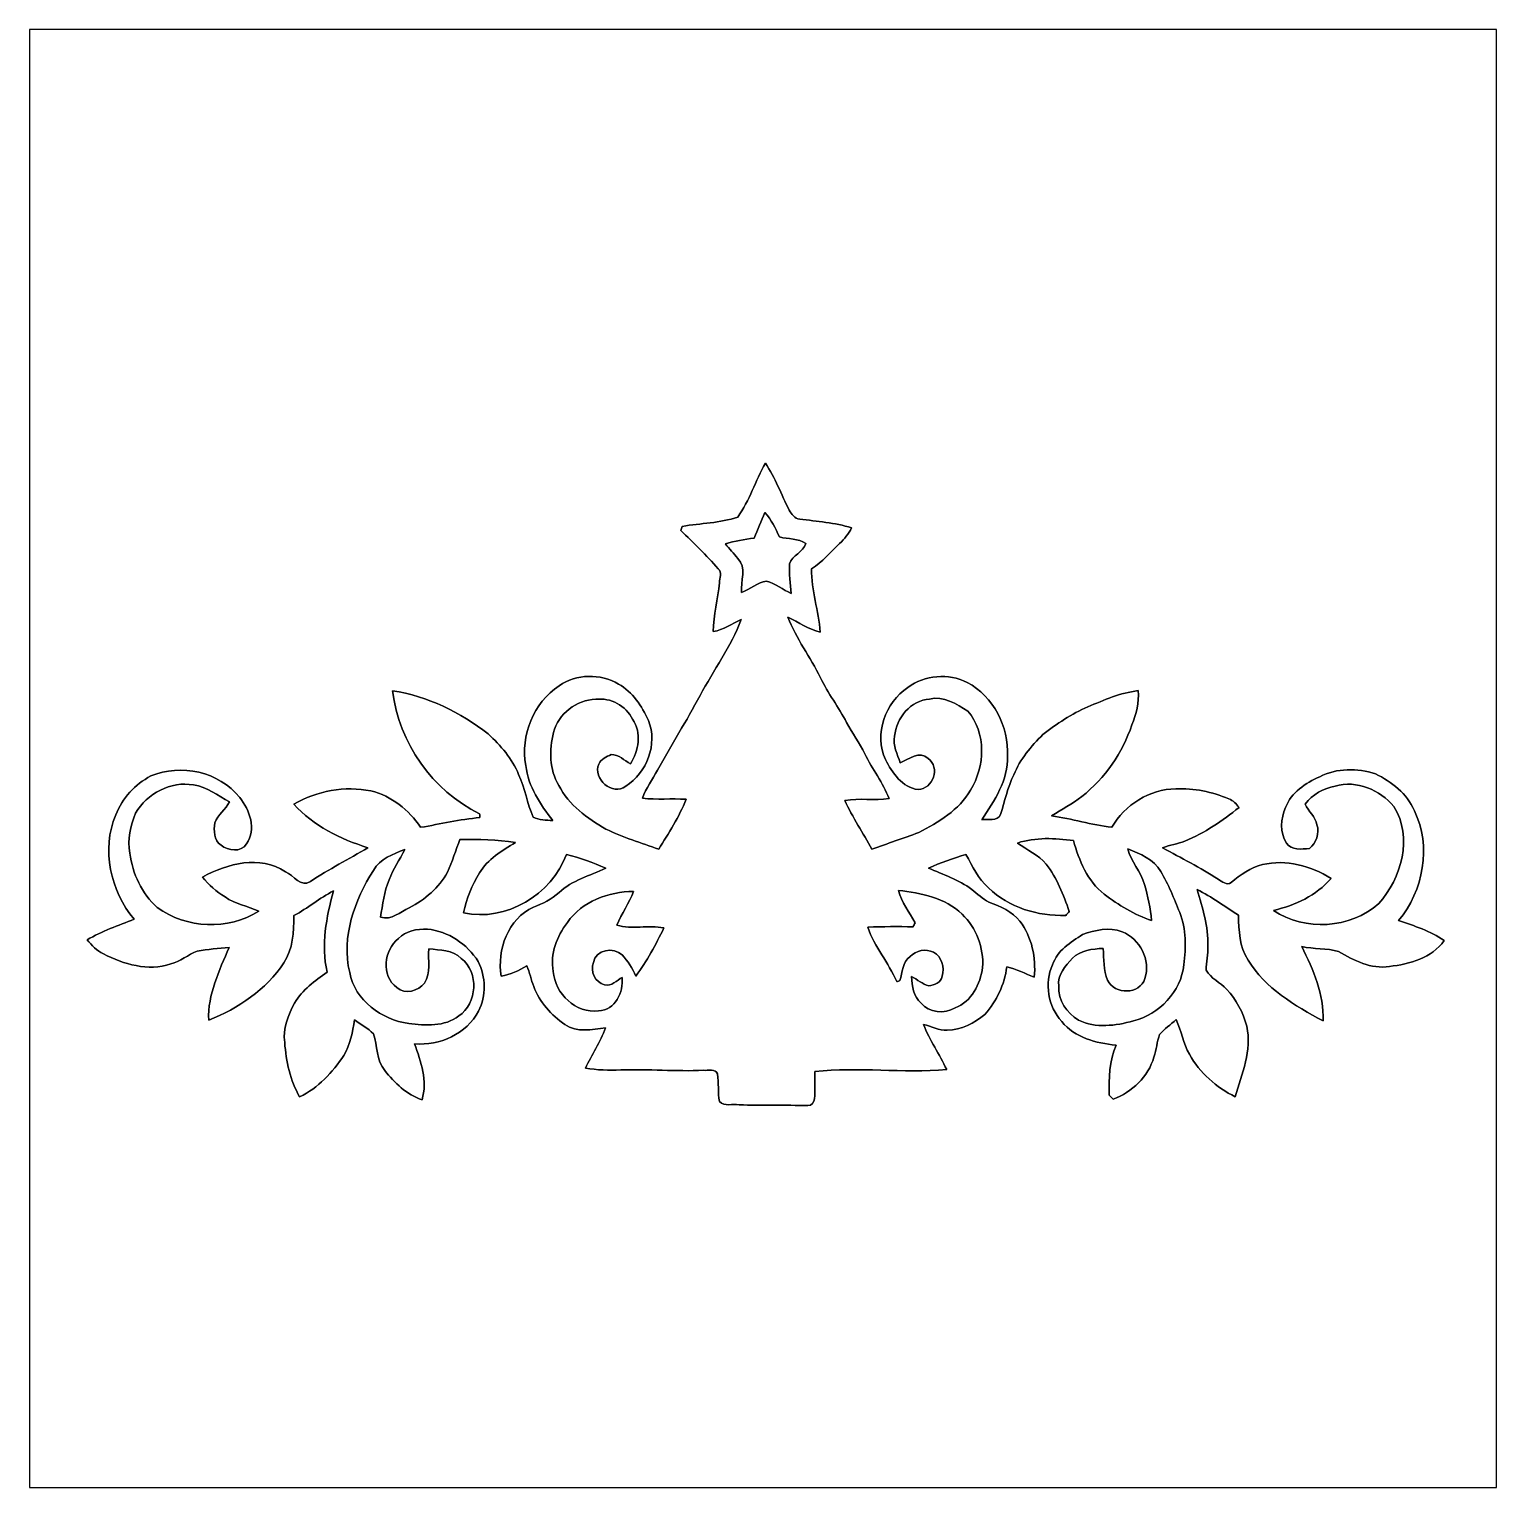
# Model space of a CAD drawing. Header units: centimetres. Extents: x -16.8 to 16.8, y -16.7 to 16.7.
import ezdxf

# ---------------------------------------------------------------- set-up
doc = ezdxf.new("R2010")
doc.units = ezdxf.units.CM
doc.header["$MEASUREMENT"] = 0
doc.layers.add('Layer 1', color=7, linetype='Continuous')

msp = doc.modelspace()

# ---------------------------------------------------------------- linework, layer by layer
at = {"layer": 'Layer 1', "color": 7}
for points, knots in [([(-16.77458, 16.66875), (-16.77458, 16.66875), (16.77458, 16.66875), (16.77458, 16.66875), (16.77458, 16.66875), (16.77458, 16.66875), (16.77458, -16.66875), (16.77458, -16.66875), (16.77458, -16.66875), (16.77458, -16.66875), (-16.77458, -16.66875), (-16.77458, -16.66875), (-16.77458, -16.66875), (-16.77458, -16.66875), (-16.77458, 16.66875), (-16.77458, 16.66875), (-16.77458, 16.66875), (-16.77458, 16.66875), (-16.77458, 16.66875), (-16.77458, 16.66875)], [0, 0, 0, 0, 0.16666667, 0.16666667, 0.16666667, 0.16666667, 0.33333333, 0.33333333, 0.33333333, 0.33333333, 0.5, 0.5, 0.5, 0.5, 0.66666667, 0.66666667, 0.66666667, 0.66666667, 1, 1, 1, 1]), ([(-0.57573, 5.5185), (-0.98354, 5.38021), (-1.42381, 5.38057), (-1.84573, 5.30578), (-1.84573, 5.30578), (-1.85667, 5.27509), (-1.86761, 5.24404), (-1.87819, 5.213), (-1.87819, 5.213), (-1.58609, 4.93007), (-1.29187, 4.64714), (-1.02658, 4.33811), (-1.02658, 4.33811), (-0.92428, 4.2605), (-1.00365, 4.11656), (-0.99131, 4.01955), (-0.99131, 4.01955), (-1.03893, 3.64666), (-1.13277, 3.27872), (-1.13806, 2.90089), (-1.13806, 2.90089), (-0.90241, 2.93723), (-0.71191, 3.08645), (-0.49671, 3.17571), (-0.49671, 3.17571), (-0.73307, 2.55729), (-1.12889, 2.01965), (-1.43969, 1.43898), (-1.43969, 1.43898), (-1.74801, 0.86113), (-2.09338, 0.30445), (-2.41335, -0.26705), (-2.41335, -0.26705), (-2.53153, -0.47837), (-2.67053, -0.68016), (-2.75696, -0.9077), (-2.75696, -0.9077), (-2.42535, -0.94862), (-2.09091, -0.90911), (-1.75824, -0.93239), (-1.75824, -0.93239), (-1.91417, -1.33879), (-2.16041, -1.70462), (-2.38407, -2.0761), (-2.38407, -2.0761), (-2.78765, -1.92581), (-3.20569, -1.80975), (-3.59022, -1.61219), (-3.59022, -1.61219), (-4.02061, -1.37231), (-4.44112, -1.06433), (-4.66866, -0.61419), (-4.66866, -0.61419), (-4.88879, -0.25541), (-4.88774, 0.19614), (-4.79037, 0.59267), (-4.79037, 0.59267), (-4.67924, 1.02059), (-4.26755, 1.34338), (-3.82588, 1.35326), (-3.82588, 1.35326), (-3.48262, 1.39841), (-3.13443, 1.20862), (-2.98133, 0.89923), (-2.98133, 0.89923), (-2.76966, 0.58984), (-2.84233, 0.17463), (-3.03283, -0.12524), (-3.03283, -0.12524), (-3.17394, -0.0441), (-3.29389, 0.09525), (-3.47063, 0.08819), (-3.47063, 0.08819), (-3.57752, 0.04198), (-3.70875, -0.00882), (-3.7532, -0.12735), (-3.7532, -0.12735), (-3.90349, -0.45579), (-3.435, -0.86678), (-3.13796, -0.63465), (-3.13796, -0.63465), (-2.65818, -0.32561), (-2.39818, 0.32703), (-2.62114, 0.86889), (-2.62114, 0.86889), (-2.76648, 1.20121), (-2.98274, 1.51906), (-3.30376, 1.70286), (-3.30376, 1.70286), (-3.71722, 1.94663), (-4.26544, 1.93604), (-4.66408, 1.66476), (-4.66408, 1.66476), (-5.24651, 1.27459), (-5.55343, 0.52881), (-5.42255, -0.16087), (-5.42255, -0.16087), (-5.36963, -0.64311), (-5.09164, -1.04422), (-4.80836, -1.41887), (-4.80836, -1.41887), (-4.95759, -1.40688), (-5.12092, -1.41393), (-5.25604, -1.34197), (-5.25604, -1.34197), (-5.39186, -1.02799), (-5.44019, -0.68016), (-5.58835, -0.36901), (-5.58835, -0.36901), (-5.72946, -0.00141), (-6.00075, 0.29528), (-6.28227, 0.56198), (-6.28227, 0.56198), (-6.91868, 1.0541), (-7.66939, 1.42381), (-8.46808, 1.54975), (-8.46808, 1.54975), (-8.32732, 0.35736), (-7.55932, -0.73625), (-6.47876, -1.26189), (-6.47876, -1.26189), (-6.47735, -1.28376), (-6.47488, -1.3275), (-6.47347, -1.34938), (-6.47347, -1.34938), (-6.92997, -1.39206), (-7.37623, -1.49825), (-7.82779, -1.57268), (-7.82779, -1.57268), (-8.09696, -1.17722), (-8.49454, -0.85372), (-8.96549, -0.74224), (-8.96549, -0.74224), (-9.56134, -0.62054), (-10.20128, -0.74013), (-10.72586, -1.04528), (-10.72586, -1.04528), (-10.28065, -1.54164), (-9.65941, -1.84432), (-9.03182, -2.04047), (-9.03182, -2.04047), (-9.47032, -2.29799), (-9.92399, -2.52906), (-10.34803, -2.81164), (-10.34803, -2.81164), (-10.56252, -2.96792), (-10.72797, -2.66206), (-10.91847, -2.59292), (-10.91847, -2.59292), (-11.50091, -2.1971), (-12.24421, -2.40383), (-12.81642, -2.70898), (-12.81642, -2.70898), (-12.67495, -2.89207), (-12.49468, -3.042), (-12.29995, -3.16548), (-12.29995, -3.16548), (-12.06712, -3.32528), (-11.78172, -3.37573), (-11.52737, -3.49003), (-11.52737, -3.49003), (-12.22516, -3.93312), (-13.18401, -3.88902), (-13.849, -3.40678), (-13.849, -3.40678), (-14.20389, -3.08822), (-14.4145, -2.63384), (-14.47765, -2.165), (-14.47765, -2.165), (-14.54503, -1.8542), (-14.45013, -1.53741), (-14.34712, -1.24672), (-14.34712, -1.24672), (-14.08077, -0.80645), (-13.54102, -0.508), (-13.02103, -0.60431), (-13.02103, -0.60431), (-12.71199, -0.64488), (-12.46117, -0.84596), (-12.19694, -0.99201), (-12.19694, -0.99201), (-12.2869, -1.16664), (-12.46434, -1.2827), (-12.53278, -1.46932), (-12.53278, -1.46932), (-12.56312, -1.64783), (-12.55571, -1.86796), (-12.39203, -1.98402), (-12.39203, -1.98402), (-12.22798, -2.11138), (-11.93483, -2.15406), (-11.80853, -1.95051), (-11.80853, -1.95051), (-11.57605, -1.61678), (-11.73692, -1.17934), (-11.96446, -0.88794), (-11.96446, -0.88794), (-12.44036, -0.30339), (-13.30325, -0.10724), (-13.99469, -0.40005), (-13.99469, -0.40005), (-14.3577, -0.58773), (-14.65333, -0.90417), (-14.79903, -1.28799), (-14.79903, -1.28799), (-15.13558, -2.07998), (-14.91686, -3.02542), (-14.37887, -3.67524), (-14.37887, -3.67524), (-14.74294, -3.81776), (-15.11476, -3.94829), (-15.45378, -4.14655), (-15.45378, -4.14655), (-15.34583, -4.26896), (-15.23259, -4.39279), (-15.08266, -4.46405), (-15.08266, -4.46405), (-14.61735, -4.70711), (-14.05925, -4.86763), (-13.54279, -4.69688), (-13.54279, -4.69688), (-13.32054, -4.64291), (-13.14485, -4.48486), (-12.93566, -4.40161), (-12.93566, -4.40161), (-12.694, -4.36386), (-12.45059, -4.33634), (-12.20646, -4.31941), (-12.20646, -4.31941), (-12.43189, -4.84893), (-12.69965, -5.39362), (-12.67389, -5.98382), (-12.67389, -5.98382), (-12.00115, -5.71112), (-11.36403, -5.28355), (-10.95269, -4.67466), (-10.95269, -4.67466), (-10.74667, -4.35469), (-10.72903, -3.96028), (-10.7248, -3.59234), (-10.7248, -3.59234), (-10.41047, -3.42371), (-10.13742, -3.1877), (-9.81886, -3.02719), (-9.81886, -3.02719), (-9.98538, -3.62867), (-10.10461, -4.26226), (-9.96879, -4.8828), (-9.96879, -4.8828), (-10.24326, -5.08529), (-10.53853, -5.28532), (-10.70822, -5.59047), (-10.70822, -5.59047), (-10.8585, -5.86317), (-10.98515, -6.17432), (-10.93611, -6.49252), (-10.93611, -6.49252), (-10.90577, -6.92397), (-10.80876, -7.35824), (-10.59462, -7.73748), (-10.59462, -7.73748), (-10.16988, -7.53392), (-9.84462, -7.17056), (-9.5825, -6.78815), (-9.5825, -6.78815), (-9.44069, -6.53944), (-9.38036, -6.25546), (-9.3405, -5.975), (-9.3405, -5.975), (-9.19692, -6.08048), (-9.03111, -6.16197), (-8.90764, -6.29214), (-8.90764, -6.29214), (-8.81415, -6.56625), (-8.84343, -6.89398), (-8.64764, -7.1307), (-8.64764, -7.1307), (-8.42186, -7.41433), (-8.14987, -7.68773), (-7.79639, -7.80239), (-7.79639, -7.80239), (-7.66269, -7.36988), (-7.82814, -6.92926), (-7.96678, -6.5211), (-7.96678, -6.5211), (-7.38823, -6.57825), (-6.7818, -6.29109), (-6.50275, -5.77391), (-6.50275, -5.77391), (-6.32001, -5.42502), (-6.33977, -4.98898), (-6.51228, -4.64079), (-6.51228, -4.64079), (-6.76593, -4.24145), (-7.19702, -3.94723), (-7.67327, -3.90031), (-7.67327, -3.90031), (-7.90998, -3.89961), (-8.16398, -3.93453), (-8.33614, -4.11656), (-8.33614, -4.11656), (-8.66528, -4.38221), (-8.74219, -4.96217), (-8.37283, -5.23275), (-8.37283, -5.23275), (-8.18691, -5.40385), (-7.88388, -5.31601), (-7.73853, -5.13644), (-7.73853, -5.13644), (-7.59707, -4.89691), (-7.66092, -4.61186), (-7.64046, -4.34834), (-7.64046, -4.34834), (-7.3854, -4.38432), (-7.09718, -4.37233), (-6.89892, -4.56988), (-6.89892, -4.56988), (-6.49288, -4.89303), (-6.52674, -5.6007), (-6.95784, -5.88433), (-6.95784, -5.88433), (-7.27569, -6.14045), (-7.72336, -6.09988), (-8.10084, -6.05861), (-8.10084, -6.05861), (-8.72067, -5.97112), (-9.32956, -5.53226), (-9.44986, -4.89056), (-9.44986, -4.89056), (-9.64847, -4.07353), (-9.33485, -3.2452), (-8.90834, -2.55693), (-8.90834, -2.55693), (-8.75983, -2.29341), (-8.45855, -2.18475), (-8.19185, -2.07998), (-8.19185, -2.07998), (-8.30756, -2.31211), (-8.45503, -2.52871), (-8.54604, -2.77319), (-8.54604, -2.77319), (-8.66422, -3.04377), (-8.70126, -3.3401), (-8.74289, -3.63008), (-8.74289, -3.63008), (-8.49418, -3.7024), (-8.29804, -3.50696), (-8.08919, -3.41066), (-8.08919, -3.41066), (-7.72689, -3.2318), (-7.41257, -2.9524), (-7.21395, -2.59821), (-7.21395, -2.59821), (-7.10459, -2.35444), (-7.02098, -2.10079), (-6.93279, -1.84926), (-6.93279, -1.84926), (-6.50769, -1.84891), (-6.07977, -1.8482), (-5.65961, -1.92193), (-5.65961, -1.92193), (-5.97182, -2.1015), (-6.29144, -2.30399), (-6.48547, -2.6162), (-6.48547, -2.6162), (-6.65268, -2.89913), (-6.78321, -3.20604), (-6.84848, -3.52919), (-6.84848, -3.52919), (-5.87693, -3.73803), (-4.83235, -3.11926), (-4.49474, -2.19357), (-4.49474, -2.19357), (-4.18606, -2.27013), (-3.8862, -2.37913), (-3.59516, -2.5079), (-3.59516, -2.5079), (-3.95746, -2.67935), (-4.36492, -2.78024), (-4.66161, -3.06529), (-4.66161, -3.06529), (-4.83094, -3.21804), (-5.03802, -3.31364), (-5.24581, -3.40148), (-5.24581, -3.40148), (-5.83459, -3.6576), (-6.08189, -4.37797), (-5.98876, -4.97805), (-5.98876, -4.97805), (-5.77815, -4.9343), (-5.58094, -4.84717), (-5.39609, -4.73992), (-5.39609, -4.73992), (-5.33329, -4.89338), (-5.30119, -5.05707), (-5.24298, -5.21264), (-5.24298, -5.21264), (-5.10293, -5.56683), (-4.84611, -5.8734), (-4.5272, -6.08048), (-4.5272, -6.08048), (-4.25344, -6.27204), (-3.90737, -6.19795), (-3.59869, -6.16021), (-3.59869, -6.16021), (-3.72886, -6.47912), (-3.90384, -6.77686), (-4.06188, -7.08272), (-4.06188, -7.08272), (-3.79377, -7.11764), (-3.52249, -7.13458), (-3.25226, -7.12082), (-3.25226, -7.12082), (-2.62079, -7.09612), (-1.98967, -7.15821), (-1.35784, -7.12787), (-1.35784, -7.12787), (-1.27035, -7.13881), (-1.07915, -7.07884), (-1.04211, -7.21219), (-1.04211, -7.21219), (-1.00118, -7.41821), (-1.04246, -7.63552), (-0.99624, -7.84119), (-0.99624, -7.84119), (-0.883, -7.96043), (-0.69074, -7.89023), (-0.54786, -7.92021), (-0.54786, -7.92021), (-0.02293, -7.92304), (0.502, -7.92692), (1.02729, -7.93291), (1.02729, -7.93291), (1.10984, -7.93821), (1.1751, -7.85707), (1.17828, -7.77946), (1.17828, -7.77946), (1.19486, -7.57273), (1.18181, -7.36459), (1.18533, -7.15857), (1.18533, -7.15857), (2.18511, -7.04286), (3.19687, -7.19914), (4.19947, -7.11059), (4.19947, -7.11059), (4.03825, -6.75887), (3.80859, -6.44172), (3.66995, -6.07942), (3.66995, -6.07942), (3.84845, -6.12704), (4.02131, -6.21771), (4.21111, -6.20924), (4.21111, -6.20924), (4.53284, -6.20642), (4.83553, -6.0579), (5.07294, -5.8487), (5.07294, -5.8487), (5.34141, -5.54426), (5.52238, -5.16749), (5.57424, -4.76356), (5.57424, -4.76356), (5.79437, -4.81154), (5.99405, -4.91737), (6.20148, -5.00168), (6.20148, -5.00168), (6.24628, -4.55436), (6.14927, -4.08305), (5.8741, -3.72181), (5.8741, -3.72181), (5.70512, -3.49144), (5.42255, -3.38631), (5.16608, -3.28542), (5.16608, -3.28542), (5.01826, -3.21098), (4.90396, -3.08892), (4.77167, -2.99261), (4.77167, -2.99261), (4.47569, -2.76648), (4.11551, -2.65712), (3.78178, -2.50331), (3.78178, -2.50331), (4.06259, -2.38795), (4.34693, -2.2793), (4.63903, -2.19498), (4.63903, -2.19498), (4.79213, -2.46133), (4.92196, -2.74955), (5.15937, -2.95451), (5.15937, -2.95451), (5.62081, -3.41348), (6.28191, -3.60433), (6.9215, -3.58634), (6.9215, -3.58634), (6.94796, -3.55671), (6.97477, -3.52707), (7.00193, -3.49779), (7.00193, -3.49779), (6.8707, -3.1175), (6.7243, -2.73438), (6.47418, -2.41441), (6.47418, -2.41441), (6.29673, -2.20451), (6.03779, -2.09232), (5.81942, -1.93216), (5.81942, -1.93216), (6.23323, -1.79776), (6.67456, -1.81928), (7.09965, -1.87784), (7.09965, -1.87784), (7.2263, -2.33151), (7.41574, -2.80282), (7.80027, -3.0988), (7.80027, -3.0988), (8.12976, -3.35033), (8.48854, -3.57576), (8.88471, -3.70523), (8.88471, -3.70523), (8.8579, -3.42512), (8.80004, -3.14819), (8.72349, -2.87796), (8.72349, -2.87796), (8.63671, -2.58763), (8.41622, -2.3555), (8.34143, -2.06128), (8.34143, -2.06128), (8.62012, -2.18616), (8.93939, -2.29482), (9.09426, -2.58233), (9.09426, -2.58233), (9.271, -2.87867), (9.40259, -3.2004), (9.52712, -3.52178), (9.52712, -3.52178), (9.68587, -3.89855), (9.66646, -4.31871), (9.62519, -4.71664), (9.62519, -4.71664), (9.55357, -5.32836), (9.06004, -5.85011), (8.47019, -5.99969), (8.47019, -5.99969), (8.05991, -6.10764), (7.60977, -6.17537), (7.21254, -5.98029), (7.21254, -5.98029), (6.94761, -5.81766), (6.74546, -5.52485), (6.7624, -5.20312), (6.7624, -5.20312), (6.73135, -4.94524), (6.91162, -4.74239), (7.07355, -4.56812), (7.07355, -4.56812), (7.25734, -4.38362), (7.53463, -4.35292), (7.78122, -4.34058), (7.78122, -4.34058), (7.79145, -4.58435), (7.78827, -4.83623), (7.87717, -5.06801), (7.87717, -5.06801), (8.03804, -5.40314), (8.62012, -5.40103), (8.73231, -5.02885), (8.73231, -5.02885), (8.86989, -4.60728), (8.6166, -4.12327), (8.21161, -3.96169), (8.21161, -3.96169), (7.91951, -3.83963), (7.59107, -3.92571), (7.30709, -4.02555), (7.30709, -4.02555), (7.03404, -4.19911), (6.72994, -4.39067), (6.61882, -4.71417), (6.61882, -4.71417), (6.43467, -5.14033), (6.51369, -5.66632), (6.83048, -6.01063), (6.83048, -6.01063), (7.13211, -6.3821), (7.61506, -6.51157), (8.07297, -6.55108), (8.07297, -6.55108), (7.92092, -6.9148), (7.90363, -7.30603), (7.91739, -7.69585), (7.91739, -7.69585), (7.94702, -7.72724), (7.97701, -7.75935), (8.007, -7.79145), (8.007, -7.79145), (8.43245, -7.62353), (8.80992, -7.27498), (8.93833, -6.8266), (8.93833, -6.8266), (8.99513, -6.65798), (9.00606, -6.47559), (9.06886, -6.31014), (9.06886, -6.31014), (9.17575, -6.1789), (9.32109, -6.08506), (9.44457, -5.97041), (9.44457, -5.97041), (9.57121, -6.22512), (9.60191, -6.51651), (9.74866, -6.76275), (9.74866, -6.76275), (9.98855, -7.17938), (10.36426, -7.52299), (10.79712, -7.73254), (10.79712, -7.73254), (10.94317, -7.20654), (11.18588, -6.67702), (11.0617, -6.11752), (11.0617, -6.11752), (10.97739, -5.80602), (10.82181, -5.51004), (10.60027, -5.27403), (10.60027, -5.27403), (10.45422, -5.11775), (10.23691, -5.0292), (10.13178, -4.83658), (10.13178, -4.83658), (10.12543, -4.65243), (10.1854, -4.47111), (10.16952, -4.2859), (10.16952, -4.2859), (10.19281, -3.84104), (10.04358, -3.41701), (9.9254, -2.99614), (9.9254, -2.99614), (10.25984, -3.15912), (10.55652, -3.38702), (10.87085, -3.58422), (10.87085, -3.58422), (10.87967, -3.93277), (10.89201, -4.30565), (11.09027, -4.60693), (11.09027, -4.60693), (11.4808, -5.25463), (12.1599, -5.65044), (12.8076, -5.99828), (12.8076, -5.99828), (12.83088, -5.3908), (12.58147, -4.82812), (12.31688, -4.29719), (12.31688, -4.29719), (12.59346, -4.36139), (12.88838, -4.32999), (13.16037, -4.41184), (13.16037, -4.41184), (13.50998, -4.61927), (13.90297, -4.81859), (14.32419, -4.75439), (14.32419, -4.75439), (14.78386, -4.69829), (15.29503, -4.56494), (15.57443, -4.16278), (15.57443, -4.16278), (15.25976, -3.94194), (14.89322, -3.82588), (14.53268, -3.70593), (14.53268, -3.70593), (15.09712, -3.02366), (15.28939, -2.00237), (14.89287, -1.19309), (14.89287, -1.19309), (14.72459, -0.80574), (14.37428, -0.52987), (14.00246, -0.35101), (14.00246, -0.35101), (13.59323, -0.21414), (13.11839, -0.21766), (12.72857, -0.41663), (12.72857, -0.41663), (12.40861, -0.56198), (12.07417, -0.7747), (11.94894, -1.12078), (11.94894, -1.12078), (11.83711, -1.37407), (11.80677, -1.69545), (11.96975, -1.93216), (11.96975, -1.93216), (12.08581, -2.11032), (12.31406, -2.0701), (12.49362, -2.05634), (12.49362, -2.05634), (12.65555, -1.93534), (12.72787, -1.7085), (12.66578, -1.51447), (12.66578, -1.51447), (12.63332, -1.32891), (12.46752, -1.21109), (12.39979, -1.04175), (12.39979, -1.04175), (12.55007, -0.81492), (12.82524, -0.68968), (13.08312, -0.62971), (13.08312, -0.62971), (13.57207, -0.49036), (14.11323, -0.71296), (14.42226, -1.10102), (14.42226, -1.10102), (14.87487, -1.80164), (14.5923, -2.73438), (14.07795, -3.31823), (14.07795, -3.31823), (13.43413, -3.89043), (12.38744, -3.95887), (11.67412, -3.47274), (11.67412, -3.47274), (12.16872, -3.3595), (12.65132, -3.13408), (12.98716, -2.74214), (12.98716, -2.74214), (12.52714, -2.45039), (11.95952, -2.30117), (11.41942, -2.42429), (11.41942, -2.42429), (11.14284, -2.48708), (10.922, -2.66559), (10.70187, -2.83245), (10.70187, -2.83245), (10.60485, -2.91677), (10.49337, -2.80282), (10.40377, -2.76013), (10.40377, -2.76013), (9.99807, -2.49167), (9.56063, -2.27824), (9.13694, -2.04047), (9.13694, -2.04047), (9.30487, -1.9812), (9.4809, -1.9491), (9.64847, -1.88771), (9.64847, -1.88771), (10.09897, -1.70145), (10.50502, -1.42381), (10.8839, -1.11972), (10.8839, -1.11972), (10.81899, -1.03999), (10.74879, -0.9585), (10.65071, -0.9204), (10.65071, -0.9204), (10.2676, -0.76518), (9.85273, -0.67416), (9.43786, -0.69215), (9.43786, -0.69215), (8.84202, -0.70273), (8.26946, -1.05551), (7.97666, -1.57268), (7.97666, -1.57268), (7.5117, -1.51659), (7.06226, -1.38042), (6.59977, -1.30881), (6.59977, -1.30881), (6.82872, -1.16029), (7.07249, -1.0354), (7.29051, -0.86924), (7.29051, -0.86924), (7.82249, -0.45014), (8.2169, 0.12947), (8.43527, 0.76906), (8.43527, 0.76906), (8.52699, 1.01953), (8.60919, 1.27988), (8.57497, 1.55081), (8.57497, 1.55081), (8.17033, 1.50319), (7.79815, 1.33703), (7.42774, 1.17934), (7.42774, 1.17934), (7.05661, 1.02059), (6.71724, 0.79551), (6.39868, 0.54998), (6.39868, 0.54998), (6.13586, 0.27658), (5.87551, -0.01552), (5.73405, -0.37359), (5.73405, -0.37359), (5.594, -0.66146), (5.52274, -0.97437), (5.43313, -1.27953), (5.43313, -1.27953), (5.36504, -1.44533), (5.12586, -1.37195), (4.99992, -1.39982), (4.99992, -1.39982), (5.29308, -0.96767), (5.6067, -0.49177), (5.59012, 0.05292), (5.59012, 0.05292), (5.62046, 0.72461), (5.27403, 1.42169), (4.66937, 1.73849), (4.66937, 1.73849), (4.24321, 1.95545), (3.69605, 1.90994), (3.31223, 1.62384), (3.31223, 1.62384), (2.79224, 1.28023), (2.53577, 0.55457), (2.80035, -0.02399), (2.80035, -0.02399), (2.95487, -0.32703), (3.18064, -0.66146), (3.54612, -0.71155), (3.54612, -0.71155), (3.88585, -0.69603), (4.06329, -0.20532), (3.77437, 0.00071), (3.77437, 0.00071), (3.58069, 0.18838), (3.33375, -0.01658), (3.13655, -0.09913), (3.13655, -0.09913), (3.07375, 0.09772), (2.96228, 0.29916), (3.00919, 0.51153), (3.00919, 0.51153), (3.04694, 0.92886), (3.37749, 1.32397), (3.80824, 1.35996), (3.80824, 1.35996), (4.11939, 1.43792), (4.43195, 1.24707), (4.68101, 1.08303), (4.68101, 1.08303), (5.11175, 0.58632), (5.07788, -0.1838), (4.74451, -0.72425), (4.74451, -0.72425), (4.48239, -1.18075), (4.01144, -1.45486), (3.56023, -1.69298), (3.56023, -1.69298), (3.20499, -1.82527), (2.84409, -1.94275), (2.48885, -2.0761), (2.48885, -2.0761), (2.29094, -1.69827), (2.04223, -1.34832), (1.87078, -0.95673), (1.87078, -0.95673), (2.20698, -0.90099), (2.54706, -0.96802), (2.88396, -0.91687), (2.88396, -0.91687), (2.74108, -0.55386), (2.49943, -0.2413), (2.32692, 0.10724), (2.32692, 0.10724), (2.20698, 0.35631), (2.04047, 0.57856), (1.91241, 0.82303), (1.91241, 0.82303), (1.72861, 1.17334), (1.48343, 1.48802), (1.31657, 1.84714), (1.31657, 1.84714), (1.08197, 2.31669), (0.75636, 2.74073), (0.5715, 3.23427), (0.5715, 3.23427), (0.81174, 3.11044), (1.04034, 2.95839), (1.30528, 2.88925), (1.30528, 2.88925), (1.27917, 3.37538), (1.09714, 3.84175), (1.10913, 4.33246), (1.10913, 4.33246), (1.35467, 4.49086), (1.54129, 4.71699), (1.75119, 4.91596), (1.75119, 4.91596), (1.86126, 5.01932), (1.95968, 5.13574), (2.026, 5.27226), (2.026, 5.27226), (1.64077, 5.39256), (1.23613, 5.42043), (0.83891, 5.47335), (0.83891, 5.47335), (0.72425, 5.4804), (0.65299, 5.58624), (0.60113, 5.67655), (0.60113, 5.67655), (0.41204, 6.03144), (0.28328, 6.4195), (0.05362, 6.75217), (0.05362, 6.75217), (-0.16933, 6.34859), (-0.31115, 5.89633), (-0.57573, 5.5185)], [0, 0, 0, 0, 0.00444444, 0.00444444, 0.00444444, 0.00444444, 0.00888889, 0.00888889, 0.00888889, 0.00888889, 0.01333333, 0.01333333, 0.01333333, 0.01333333, 0.01777778, 0.01777778, 0.01777778, 0.01777778, 0.02222222, 0.02222222, 0.02222222, 0.02222222, 0.02666667, 0.02666667, 0.02666667, 0.02666667, 0.03111111, 0.03111111, 0.03111111, 0.03111111, 0.03555556, 0.03555556, 0.03555556, 0.03555556, 0.04, 0.04, 0.04, 0.04, 0.04444444, 0.04444444, 0.04444444, 0.04444444, 0.04888889, 0.04888889, 0.04888889, 0.04888889, 0.05333333, 0.05333333, 0.05333333, 0.05333333, 0.05777778, 0.05777778, 0.05777778, 0.05777778, 0.06222222, 0.06222222, 0.06222222, 0.06222222, 0.06666667, 0.06666667, 0.06666667, 0.06666667, 0.07111111, 0.07111111, 0.07111111, 0.07111111, 0.07555556, 0.07555556, 0.07555556, 0.07555556, 0.08, 0.08, 0.08, 0.08, 0.08444444, 0.08444444, 0.08444444, 0.08444444, 0.08888889, 0.08888889, 0.08888889, 0.08888889, 0.09333333, 0.09333333, 0.09333333, 0.09333333, 0.09777778, 0.09777778, 0.09777778, 0.09777778, 0.10222222, 0.10222222, 0.10222222, 0.10222222, 0.10666667, 0.10666667, 0.10666667, 0.10666667, 0.11111111, 0.11111111, 0.11111111, 0.11111111, 0.11555556, 0.11555556, 0.11555556, 0.11555556, 0.12, 0.12, 0.12, 0.12, 0.12444444, 0.12444444, 0.12444444, 0.12444444, 0.12888889, 0.12888889, 0.12888889, 0.12888889, 0.13333333, 0.13333333, 0.13333333, 0.13333333, 0.13777778, 0.13777778, 0.13777778, 0.13777778, 0.14222222, 0.14222222, 0.14222222, 0.14222222, 0.14666667, 0.14666667, 0.14666667, 0.14666667, 0.15111111, 0.15111111, 0.15111111, 0.15111111, 0.15555556, 0.15555556, 0.15555556, 0.15555556, 0.16, 0.16, 0.16, 0.16, 0.16444444, 0.16444444, 0.16444444, 0.16444444, 0.16888889, 0.16888889, 0.16888889, 0.16888889, 0.17333333, 0.17333333, 0.17333333, 0.17333333, 0.17777778, 0.17777778, 0.17777778, 0.17777778, 0.18222222, 0.18222222, 0.18222222, 0.18222222, 0.18666667, 0.18666667, 0.18666667, 0.18666667, 0.19111111, 0.19111111, 0.19111111, 0.19111111, 0.19555556, 0.19555556, 0.19555556, 0.19555556, 0.2, 0.2, 0.2, 0.2, 0.20444444, 0.20444444, 0.20444444, 0.20444444, 0.20888889, 0.20888889, 0.20888889, 0.20888889, 0.21333333, 0.21333333, 0.21333333, 0.21333333, 0.21777778, 0.21777778, 0.21777778, 0.21777778, 0.22222222, 0.22222222, 0.22222222, 0.22222222, 0.22666667, 0.22666667, 0.22666667, 0.22666667, 0.23111111, 0.23111111, 0.23111111, 0.23111111, 0.23555556, 0.23555556, 0.23555556, 0.23555556, 0.24, 0.24, 0.24, 0.24, 0.24444444, 0.24444444, 0.24444444, 0.24444444, 0.24888889, 0.24888889, 0.24888889, 0.24888889, 0.25333333, 0.25333333, 0.25333333, 0.25333333, 0.25777778, 0.25777778, 0.25777778, 0.25777778, 0.26222222, 0.26222222, 0.26222222, 0.26222222, 0.26666667, 0.26666667, 0.26666667, 0.26666667, 0.27111111, 0.27111111, 0.27111111, 0.27111111, 0.27555556, 0.27555556, 0.27555556, 0.27555556, 0.28, 0.28, 0.28, 0.28, 0.28444444, 0.28444444, 0.28444444, 0.28444444, 0.28888889, 0.28888889, 0.28888889, 0.28888889, 0.29333333, 0.29333333, 0.29333333, 0.29333333, 0.29777778, 0.29777778, 0.29777778, 0.29777778, 0.30222222, 0.30222222, 0.30222222, 0.30222222, 0.30666667, 0.30666667, 0.30666667, 0.30666667, 0.31111111, 0.31111111, 0.31111111, 0.31111111, 0.31555556, 0.31555556, 0.31555556, 0.31555556, 0.32, 0.32, 0.32, 0.32, 0.32444444, 0.32444444, 0.32444444, 0.32444444, 0.32888889, 0.32888889, 0.32888889, 0.32888889, 0.33333333, 0.33333333, 0.33333333, 0.33333333, 0.33777778, 0.33777778, 0.33777778, 0.33777778, 0.34222222, 0.34222222, 0.34222222, 0.34222222, 0.34666667, 0.34666667, 0.34666667, 0.34666667, 0.35111111, 0.35111111, 0.35111111, 0.35111111, 0.35555556, 0.35555556, 0.35555556, 0.35555556, 0.36, 0.36, 0.36, 0.36, 0.36444444, 0.36444444, 0.36444444, 0.36444444, 0.36888889, 0.36888889, 0.36888889, 0.36888889, 0.37333333, 0.37333333, 0.37333333, 0.37333333, 0.37777778, 0.37777778, 0.37777778, 0.37777778, 0.38222222, 0.38222222, 0.38222222, 0.38222222, 0.38666667, 0.38666667, 0.38666667, 0.38666667, 0.39111111, 0.39111111, 0.39111111, 0.39111111, 0.39555556, 0.39555556, 0.39555556, 0.39555556, 0.4, 0.4, 0.4, 0.4, 0.40444444, 0.40444444, 0.40444444, 0.40444444, 0.40888889, 0.40888889, 0.40888889, 0.40888889, 0.41333333, 0.41333333, 0.41333333, 0.41333333, 0.41777778, 0.41777778, 0.41777778, 0.41777778, 0.42222222, 0.42222222, 0.42222222, 0.42222222, 0.42666667, 0.42666667, 0.42666667, 0.42666667, 0.43111111, 0.43111111, 0.43111111, 0.43111111, 0.43555556, 0.43555556, 0.43555556, 0.43555556, 0.44, 0.44, 0.44, 0.44, 0.44444444, 0.44444444, 0.44444444, 0.44444444, 0.44888889, 0.44888889, 0.44888889, 0.44888889, 0.45333333, 0.45333333, 0.45333333, 0.45333333, 0.45777778, 0.45777778, 0.45777778, 0.45777778, 0.46222222, 0.46222222, 0.46222222, 0.46222222, 0.46666667, 0.46666667, 0.46666667, 0.46666667, 0.47111111, 0.47111111, 0.47111111, 0.47111111, 0.47555556, 0.47555556, 0.47555556, 0.47555556, 0.48, 0.48, 0.48, 0.48, 0.48444444, 0.48444444, 0.48444444, 0.48444444, 0.48888889, 0.48888889, 0.48888889, 0.48888889, 0.49333333, 0.49333333, 0.49333333, 0.49333333, 0.49777778, 0.49777778, 0.49777778, 0.49777778, 0.50222222, 0.50222222, 0.50222222, 0.50222222, 0.50666667, 0.50666667, 0.50666667, 0.50666667, 0.51111111, 0.51111111, 0.51111111, 0.51111111, 0.51555556, 0.51555556, 0.51555556, 0.51555556, 0.52, 0.52, 0.52, 0.52, 0.52444444, 0.52444444, 0.52444444, 0.52444444, 0.52888889, 0.52888889, 0.52888889, 0.52888889, 0.53333333, 0.53333333, 0.53333333, 0.53333333, 0.53777778, 0.53777778, 0.53777778, 0.53777778, 0.54222222, 0.54222222, 0.54222222, 0.54222222, 0.54666667, 0.54666667, 0.54666667, 0.54666667, 0.55111111, 0.55111111, 0.55111111, 0.55111111, 0.55555556, 0.55555556, 0.55555556, 0.55555556, 0.56, 0.56, 0.56, 0.56, 0.56444444, 0.56444444, 0.56444444, 0.56444444, 0.56888889, 0.56888889, 0.56888889, 0.56888889, 0.57333333, 0.57333333, 0.57333333, 0.57333333, 0.57777778, 0.57777778, 0.57777778, 0.57777778, 0.58222222, 0.58222222, 0.58222222, 0.58222222, 0.58666667, 0.58666667, 0.58666667, 0.58666667, 0.59111111, 0.59111111, 0.59111111, 0.59111111, 0.59555556, 0.59555556, 0.59555556, 0.59555556, 0.6, 0.6, 0.6, 0.6, 0.60444444, 0.60444444, 0.60444444, 0.60444444, 0.60888889, 0.60888889, 0.60888889, 0.60888889, 0.61333333, 0.61333333, 0.61333333, 0.61333333, 0.61777778, 0.61777778, 0.61777778, 0.61777778, 0.62222222, 0.62222222, 0.62222222, 0.62222222, 0.62666667, 0.62666667, 0.62666667, 0.62666667, 0.63111111, 0.63111111, 0.63111111, 0.63111111, 0.63555556, 0.63555556, 0.63555556, 0.63555556, 0.64, 0.64, 0.64, 0.64, 0.64444444, 0.64444444, 0.64444444, 0.64444444, 0.64888889, 0.64888889, 0.64888889, 0.64888889, 0.65333333, 0.65333333, 0.65333333, 0.65333333, 0.65777778, 0.65777778, 0.65777778, 0.65777778, 0.66222222, 0.66222222, 0.66222222, 0.66222222, 0.66666667, 0.66666667, 0.66666667, 0.66666667, 0.67111111, 0.67111111, 0.67111111, 0.67111111, 0.67555556, 0.67555556, 0.67555556, 0.67555556, 0.68, 0.68, 0.68, 0.68, 0.68444444, 0.68444444, 0.68444444, 0.68444444, 0.68888889, 0.68888889, 0.68888889, 0.68888889, 0.69333333, 0.69333333, 0.69333333, 0.69333333, 0.69777778, 0.69777778, 0.69777778, 0.69777778, 0.70222222, 0.70222222, 0.70222222, 0.70222222, 0.70666667, 0.70666667, 0.70666667, 0.70666667, 0.71111111, 0.71111111, 0.71111111, 0.71111111, 0.71555556, 0.71555556, 0.71555556, 0.71555556, 0.72, 0.72, 0.72, 0.72, 0.72444444, 0.72444444, 0.72444444, 0.72444444, 0.72888889, 0.72888889, 0.72888889, 0.72888889, 0.73333333, 0.73333333, 0.73333333, 0.73333333, 0.73777778, 0.73777778, 0.73777778, 0.73777778, 0.74222222, 0.74222222, 0.74222222, 0.74222222, 0.74666667, 0.74666667, 0.74666667, 0.74666667, 0.75111111, 0.75111111, 0.75111111, 0.75111111, 0.75555556, 0.75555556, 0.75555556, 0.75555556, 0.76, 0.76, 0.76, 0.76, 0.76444444, 0.76444444, 0.76444444, 0.76444444, 0.76888889, 0.76888889, 0.76888889, 0.76888889, 0.77333333, 0.77333333, 0.77333333, 0.77333333, 0.77777778, 0.77777778, 0.77777778, 0.77777778, 0.78222222, 0.78222222, 0.78222222, 0.78222222, 0.78666667, 0.78666667, 0.78666667, 0.78666667, 0.79111111, 0.79111111, 0.79111111, 0.79111111, 0.79555556, 0.79555556, 0.79555556, 0.79555556, 0.8, 0.8, 0.8, 0.8, 0.80444444, 0.80444444, 0.80444444, 0.80444444, 0.80888889, 0.80888889, 0.80888889, 0.80888889, 0.81333333, 0.81333333, 0.81333333, 0.81333333, 0.81777778, 0.81777778, 0.81777778, 0.81777778, 0.82222222, 0.82222222, 0.82222222, 0.82222222, 0.82666667, 0.82666667, 0.82666667, 0.82666667, 0.83111111, 0.83111111, 0.83111111, 0.83111111, 0.83555556, 0.83555556, 0.83555556, 0.83555556, 0.84, 0.84, 0.84, 0.84, 0.84444444, 0.84444444, 0.84444444, 0.84444444, 0.84888889, 0.84888889, 0.84888889, 0.84888889, 0.85333333, 0.85333333, 0.85333333, 0.85333333, 0.85777778, 0.85777778, 0.85777778, 0.85777778, 0.86222222, 0.86222222, 0.86222222, 0.86222222, 0.86666667, 0.86666667, 0.86666667, 0.86666667, 0.87111111, 0.87111111, 0.87111111, 0.87111111, 0.87555556, 0.87555556, 0.87555556, 0.87555556, 0.88, 0.88, 0.88, 0.88, 0.88444444, 0.88444444, 0.88444444, 0.88444444, 0.88888889, 0.88888889, 0.88888889, 0.88888889, 0.89333333, 0.89333333, 0.89333333, 0.89333333, 0.89777778, 0.89777778, 0.89777778, 0.89777778, 0.90222222, 0.90222222, 0.90222222, 0.90222222, 0.90666667, 0.90666667, 0.90666667, 0.90666667, 0.91111111, 0.91111111, 0.91111111, 0.91111111, 0.91555556, 0.91555556, 0.91555556, 0.91555556, 0.92, 0.92, 0.92, 0.92, 0.92444444, 0.92444444, 0.92444444, 0.92444444, 0.92888889, 0.92888889, 0.92888889, 0.92888889, 0.93333333, 0.93333333, 0.93333333, 0.93333333, 0.93777778, 0.93777778, 0.93777778, 0.93777778, 0.94222222, 0.94222222, 0.94222222, 0.94222222, 0.94666667, 0.94666667, 0.94666667, 0.94666667, 0.95111111, 0.95111111, 0.95111111, 0.95111111, 0.95555556, 0.95555556, 0.95555556, 0.95555556, 0.96, 0.96, 0.96, 0.96, 0.96444444, 0.96444444, 0.96444444, 0.96444444, 0.96888889, 0.96888889, 0.96888889, 0.96888889, 0.97333333, 0.97333333, 0.97333333, 0.97333333, 0.97777778, 0.97777778, 0.97777778, 0.97777778, 0.98222222, 0.98222222, 0.98222222, 0.98222222, 0.98666667, 0.98666667, 0.98666667, 0.98666667, 0.99111111, 0.99111111, 0.99111111, 0.99111111, 1, 1, 1, 1]), ([(0.03986, 5.62187), (0.1972, 5.467), (0.28152, 5.25886), (0.37712, 5.06413), (0.37712, 5.06413), (0.57573, 5.01403), (0.80327, 5.03449), (0.97896, 4.91561), (0.97896, 4.91561), (0.9204, 4.71487), (0.66851, 4.6482), (0.60501, 4.44923), (0.60501, 4.44923), (0.59584, 4.2231), (0.62618, 3.99803), (0.64417, 3.77296), (0.64417, 3.77296), (0.4512, 3.85657), (0.28399, 3.99486), (0.0829, 4.0573), (0.0829, 4.0573), (-0.12629, 4.02414), (-0.29739, 3.87068), (-0.49107, 3.79448), (-0.49107, 3.79448), (-0.51964, 4.04742), (-0.35878, 4.37092), (-0.57644, 4.57306), (-0.57644, 4.57306), (-0.66816, 4.6863), (-0.76835, 4.79249), (-0.85725, 4.90784), (-0.85725, 4.90784), (-0.64629, 4.97946), (-0.42298, 5.00133), (-0.20426, 5.03908), (-0.20426, 5.03908), (-0.12559, 5.23487), (-0.04057, 5.42749), (0.03986, 5.62187)], [0, 0, 0, 0, 0.09090909, 0.09090909, 0.09090909, 0.09090909, 0.18181818, 0.18181818, 0.18181818, 0.18181818, 0.27272727, 0.27272727, 0.27272727, 0.27272727, 0.36363636, 0.36363636, 0.36363636, 0.36363636, 0.45454545, 0.45454545, 0.45454545, 0.45454545, 0.54545455, 0.54545455, 0.54545455, 0.54545455, 0.63636364, 0.63636364, 0.63636364, 0.63636364, 0.72727273, 0.72727273, 0.72727273, 0.72727273, 0.81818182, 0.81818182, 0.81818182, 0.81818182, 1, 1, 1, 1]), ([(3.09668, -3.01625), (3.61139, -3.07975), (4.17054, -3.17782), (4.55154, -3.56164), (4.55154, -3.56164), (4.87609, -3.87033), (5.0546, -4.32858), (5.01967, -4.77555), (5.01967, -4.77555), (4.97276, -5.15655), (4.76779, -5.55413), (4.3942, -5.70265), (4.3942, -5.70265), (4.14972, -5.84059), (3.79801, -5.82154), (3.61456, -5.59223), (3.61456, -5.59223), (3.43394, -5.44477), (3.41101, -5.19959), (3.39901, -4.98263), (3.39901, -4.98263), (3.52954, -5.05389), (3.64772, -5.15832), (3.79307, -5.19712), (3.79307, -5.19712), (3.9176, -5.18336), (4.07741, -5.11916), (4.0961, -4.97805), (4.0961, -4.97805), (4.15537, -4.77555), (4.08587, -4.53461), (3.8989, -4.42701), (3.8989, -4.42701), (3.7211, -4.34728), (3.49744, -4.38079), (3.36656, -4.53002), (3.36656, -4.53002), (3.18523, -4.64891), (3.19123, -4.89268), (3.12773, -5.07718), (3.12773, -5.07718), (3.11115, -5.08282), (3.07799, -5.09411), (3.06141, -5.09976), (3.06141, -5.09976), (2.86279, -4.67184), (2.55446, -4.30283), (2.39324, -3.85692), (2.39324, -3.85692), (2.73861, -3.84246), (3.08504, -3.83646), (3.43112, -3.84951), (3.43112, -3.84951), (3.44664, -3.81776), (3.46216, -3.78636), (3.47839, -3.75497), (3.47839, -3.75497), (3.33551, -3.51719), (3.17606, -3.28471), (3.09668, -3.01625)], [0, 0, 0, 0, 0.0625, 0.0625, 0.0625, 0.0625, 0.125, 0.125, 0.125, 0.125, 0.1875, 0.1875, 0.1875, 0.1875, 0.25, 0.25, 0.25, 0.25, 0.3125, 0.3125, 0.3125, 0.3125, 0.375, 0.375, 0.375, 0.375, 0.4375, 0.4375, 0.4375, 0.4375, 0.5, 0.5, 0.5, 0.5, 0.5625, 0.5625, 0.5625, 0.5625, 0.625, 0.625, 0.625, 0.625, 0.6875, 0.6875, 0.6875, 0.6875, 0.75, 0.75, 0.75, 0.75, 0.8125, 0.8125, 0.8125, 0.8125, 0.875, 0.875, 0.875, 0.875, 1, 1, 1, 1]), ([(-4.47005, -3.75003), (-4.14443, -3.25684), (-3.52566, -3.05012), (-2.95769, -3.03777), (-2.95769, -3.03777), (-3.06141, -3.30659), (-3.23003, -3.54295), (-3.34186, -3.80788), (-3.34186, -3.80788), (-2.98909, -3.91407), (-2.62184, -3.80294), (-2.26589, -3.87421), (-2.26589, -3.87421), (-2.45357, -4.2545), (-2.65113, -4.63479), (-2.90936, -4.97311), (-2.90936, -4.97311), (-2.98768, -4.79778), (-3.08575, -4.6295), (-3.22016, -4.49051), (-3.22016, -4.49051), (-3.41454, -4.29966), (-3.82517, -4.3748), (-3.87879, -4.66125), (-3.87879, -4.66125), (-3.95429, -4.86304), (-3.83893, -5.12586), (-3.62303, -5.17313), (-3.62303, -5.17313), (-3.45828, -5.21476), (-3.34927, -5.07259), (-3.22051, -5.00345), (-3.22051, -5.00345), (-3.18417, -5.34), (-3.37891, -5.75486), (-3.76061, -5.76545), (-3.76061, -5.76545), (-4.28378, -5.84482), (-4.75298, -5.37139), (-4.79672, -4.8701), (-4.79672, -4.8701), (-4.87398, -4.46193), (-4.71523, -4.06647), (-4.47005, -3.75003)], [0, 0, 0, 0, 0.08333333, 0.08333333, 0.08333333, 0.08333333, 0.16666667, 0.16666667, 0.16666667, 0.16666667, 0.25, 0.25, 0.25, 0.25, 0.33333333, 0.33333333, 0.33333333, 0.33333333, 0.41666667, 0.41666667, 0.41666667, 0.41666667, 0.5, 0.5, 0.5, 0.5, 0.58333333, 0.58333333, 0.58333333, 0.58333333, 0.66666667, 0.66666667, 0.66666667, 0.66666667, 0.75, 0.75, 0.75, 0.75, 0.83333333, 0.83333333, 0.83333333, 0.83333333, 1, 1, 1, 1])]:
    msp.add_open_spline(points, degree=3, knots=knots, dxfattribs=at)
at = {"layer": 'Layer 1', "color": 8}
for points, knots in [([(-0.57573, 5.5185), (-0.31115, 5.89633), (-0.16933, 6.34859), (0.05362, 6.75217), (0.05362, 6.75217), (0.28328, 6.4195), (0.41204, 6.03144), (0.60113, 5.67655), (0.60113, 5.67655), (0.65299, 5.58624), (0.72425, 5.4804), (0.83891, 5.47335), (0.83891, 5.47335), (1.23613, 5.42043), (1.64077, 5.39256), (2.026, 5.27226), (2.026, 5.27226), (1.95968, 5.13574), (1.86126, 5.01932), (1.75119, 4.91596), (1.75119, 4.91596), (1.54129, 4.71699), (1.35467, 4.49086), (1.10913, 4.33246), (1.10913, 4.33246), (1.09714, 3.84175), (1.27917, 3.37538), (1.30528, 2.88925), (1.30528, 2.88925), (1.04034, 2.95839), (0.81174, 3.11044), (0.5715, 3.23427), (0.5715, 3.23427), (0.75636, 2.74073), (1.08197, 2.31669), (1.31657, 1.84714), (1.31657, 1.84714), (1.48343, 1.48802), (1.72861, 1.17334), (1.91241, 0.82303), (1.91241, 0.82303), (2.04047, 0.57856), (2.20698, 0.35631), (2.32692, 0.10724), (2.32692, 0.10724), (2.49943, -0.2413), (2.74108, -0.55386), (2.88396, -0.91687), (2.88396, -0.91687), (2.54706, -0.96802), (2.20698, -0.90099), (1.87078, -0.95673), (1.87078, -0.95673), (2.04223, -1.34832), (2.29094, -1.69827), (2.48885, -2.0761), (2.48885, -2.0761), (2.84409, -1.94275), (3.20499, -1.82527), (3.56023, -1.69298), (3.56023, -1.69298), (4.01144, -1.45486), (4.48239, -1.18075), (4.74451, -0.72425), (4.74451, -0.72425), (5.07788, -0.1838), (5.11175, 0.58632), (4.68101, 1.08303), (4.68101, 1.08303), (4.43195, 1.24707), (4.11939, 1.43792), (3.80824, 1.35996), (3.80824, 1.35996), (3.37749, 1.32397), (3.04694, 0.92886), (3.00919, 0.51153), (3.00919, 0.51153), (2.96228, 0.29916), (3.07375, 0.09772), (3.13655, -0.09913), (3.13655, -0.09913), (3.33375, -0.01658), (3.58069, 0.18838), (3.77437, 0.00071), (3.77437, 0.00071), (4.06329, -0.20532), (3.88585, -0.69603), (3.54612, -0.71155), (3.54612, -0.71155), (3.18064, -0.66146), (2.95487, -0.32703), (2.80035, -0.02399), (2.80035, -0.02399), (2.53577, 0.55457), (2.79224, 1.28023), (3.31223, 1.62384), (3.31223, 1.62384), (3.69605, 1.90994), (4.24321, 1.95545), (4.66937, 1.73849), (4.66937, 1.73849), (5.27403, 1.42169), (5.62046, 0.72461), (5.59012, 0.05292), (5.59012, 0.05292), (5.6067, -0.49177), (5.29308, -0.96767), (4.99992, -1.39982), (4.99992, -1.39982), (5.12586, -1.37195), (5.36504, -1.44533), (5.43313, -1.27953), (5.43313, -1.27953), (5.52274, -0.97437), (5.594, -0.66146), (5.73405, -0.37359), (5.73405, -0.37359), (5.87551, -0.01552), (6.13586, 0.27658), (6.39868, 0.54998), (6.39868, 0.54998), (6.71724, 0.79551), (7.05661, 1.02059), (7.42774, 1.17934), (7.42774, 1.17934), (7.79815, 1.33703), (8.17033, 1.50319), (8.57497, 1.55081), (8.57497, 1.55081), (8.60919, 1.27988), (8.52699, 1.01953), (8.43527, 0.76906), (8.43527, 0.76906), (8.2169, 0.12947), (7.82249, -0.45014), (7.29051, -0.86924), (7.29051, -0.86924), (7.07249, -1.0354), (6.82872, -1.16029), (6.59977, -1.30881), (6.59977, -1.30881), (7.06226, -1.38042), (7.5117, -1.51659), (7.97666, -1.57268), (7.97666, -1.57268), (8.26946, -1.05551), (8.84202, -0.70273), (9.43786, -0.69215), (9.43786, -0.69215), (9.85273, -0.67416), (10.2676, -0.76518), (10.65071, -0.9204), (10.65071, -0.9204), (10.74879, -0.9585), (10.81899, -1.03999), (10.8839, -1.11972), (10.8839, -1.11972), (10.50502, -1.42381), (10.09897, -1.70145), (9.64847, -1.88771), (9.64847, -1.88771), (9.4809, -1.9491), (9.30487, -1.9812), (9.13694, -2.04047), (9.13694, -2.04047), (9.56063, -2.27824), (9.99807, -2.49167), (10.40377, -2.76013), (10.40377, -2.76013), (10.49337, -2.80282), (10.60485, -2.91677), (10.70187, -2.83245), (10.70187, -2.83245), (10.922, -2.66559), (11.14284, -2.48708), (11.41942, -2.42429), (11.41942, -2.42429), (11.95952, -2.30117), (12.52714, -2.45039), (12.98716, -2.74214), (12.98716, -2.74214), (12.65132, -3.13408), (12.16872, -3.3595), (11.67412, -3.47274), (11.67412, -3.47274), (12.38744, -3.95887), (13.43413, -3.89043), (14.07795, -3.31823), (14.07795, -3.31823), (14.5923, -2.73438), (14.87487, -1.80164), (14.42226, -1.10102), (14.42226, -1.10102), (14.11323, -0.71296), (13.57207, -0.49036), (13.08312, -0.62971), (13.08312, -0.62971), (12.82524, -0.68968), (12.55007, -0.81492), (12.39979, -1.04175), (12.39979, -1.04175), (12.46752, -1.21109), (12.63332, -1.32891), (12.66578, -1.51447), (12.66578, -1.51447), (12.72787, -1.7085), (12.65555, -1.93534), (12.49362, -2.05634), (12.49362, -2.05634), (12.31406, -2.0701), (12.08581, -2.11032), (11.96975, -1.93216), (11.96975, -1.93216), (11.80677, -1.69545), (11.83711, -1.37407), (11.94894, -1.12078), (11.94894, -1.12078), (12.07417, -0.7747), (12.40861, -0.56198), (12.72857, -0.41663), (12.72857, -0.41663), (13.11839, -0.21766), (13.59323, -0.21414), (14.00246, -0.35101), (14.00246, -0.35101), (14.37428, -0.52987), (14.72459, -0.80574), (14.89287, -1.19309), (14.89287, -1.19309), (15.28939, -2.00237), (15.09712, -3.02366), (14.53268, -3.70593), (14.53268, -3.70593), (14.89322, -3.82588), (15.25976, -3.94194), (15.57443, -4.16278), (15.57443, -4.16278), (15.29503, -4.56494), (14.78386, -4.69829), (14.32419, -4.75439), (14.32419, -4.75439), (13.90297, -4.81859), (13.50998, -4.61927), (13.16037, -4.41184), (13.16037, -4.41184), (12.88838, -4.32999), (12.59346, -4.36139), (12.31688, -4.29719), (12.31688, -4.29719), (12.58147, -4.82812), (12.83088, -5.3908), (12.8076, -5.99828), (12.8076, -5.99828), (12.1599, -5.65044), (11.4808, -5.25463), (11.09027, -4.60693), (11.09027, -4.60693), (10.89201, -4.30565), (10.87967, -3.93277), (10.87085, -3.58422), (10.87085, -3.58422), (10.55652, -3.38702), (10.25984, -3.15912), (9.9254, -2.99614), (9.9254, -2.99614), (10.04358, -3.41701), (10.19281, -3.84104), (10.16952, -4.2859), (10.16952, -4.2859), (10.1854, -4.47111), (10.12543, -4.65243), (10.13178, -4.83658), (10.13178, -4.83658), (10.23691, -5.0292), (10.45422, -5.11775), (10.60027, -5.27403), (10.60027, -5.27403), (10.82181, -5.51004), (10.97739, -5.80602), (11.0617, -6.11752), (11.0617, -6.11752), (11.18588, -6.67702), (10.94317, -7.20654), (10.79712, -7.73254), (10.79712, -7.73254), (10.36426, -7.52299), (9.98855, -7.17938), (9.74866, -6.76275), (9.74866, -6.76275), (9.60191, -6.51651), (9.57121, -6.22512), (9.44457, -5.97041), (9.44457, -5.97041), (9.32109, -6.08506), (9.17575, -6.1789), (9.06886, -6.31014), (9.06886, -6.31014), (9.00606, -6.47559), (8.99513, -6.65798), (8.93833, -6.8266), (8.93833, -6.8266), (8.80992, -7.27498), (8.43245, -7.62353), (8.007, -7.79145), (8.007, -7.79145), (7.97701, -7.75935), (7.94702, -7.72724), (7.91739, -7.69585), (7.91739, -7.69585), (7.90363, -7.30603), (7.92092, -6.9148), (8.07297, -6.55108), (8.07297, -6.55108), (7.61506, -6.51157), (7.13211, -6.3821), (6.83048, -6.01063), (6.83048, -6.01063), (6.51369, -5.66632), (6.43467, -5.14033), (6.61882, -4.71417), (6.61882, -4.71417), (6.72994, -4.39067), (7.03404, -4.19911), (7.30709, -4.02555), (7.30709, -4.02555), (7.59107, -3.92571), (7.91951, -3.83963), (8.21161, -3.96169), (8.21161, -3.96169), (8.6166, -4.12327), (8.86989, -4.60728), (8.73231, -5.02885), (8.73231, -5.02885), (8.62012, -5.40103), (8.03804, -5.40314), (7.87717, -5.06801), (7.87717, -5.06801), (7.78827, -4.83623), (7.79145, -4.58435), (7.78122, -4.34058), (7.78122, -4.34058), (7.53463, -4.35292), (7.25734, -4.38362), (7.07355, -4.56812), (7.07355, -4.56812), (6.91162, -4.74239), (6.73135, -4.94524), (6.7624, -5.20312), (6.7624, -5.20312), (6.74546, -5.52485), (6.94761, -5.81766), (7.21254, -5.98029), (7.21254, -5.98029), (7.60977, -6.17537), (8.05991, -6.10764), (8.47019, -5.99969), (8.47019, -5.99969), (9.06004, -5.85011), (9.55357, -5.32836), (9.62519, -4.71664), (9.62519, -4.71664), (9.66646, -4.31871), (9.68587, -3.89855), (9.52712, -3.52178), (9.52712, -3.52178), (9.40259, -3.2004), (9.271, -2.87867), (9.09426, -2.58233), (9.09426, -2.58233), (8.93939, -2.29482), (8.62012, -2.18616), (8.34143, -2.06128), (8.34143, -2.06128), (8.41622, -2.3555), (8.63671, -2.58763), (8.72349, -2.87796), (8.72349, -2.87796), (8.80004, -3.14819), (8.8579, -3.42512), (8.88471, -3.70523), (8.88471, -3.70523), (8.48854, -3.57576), (8.12976, -3.35033), (7.80027, -3.0988), (7.80027, -3.0988), (7.41574, -2.80282), (7.2263, -2.33151), (7.09965, -1.87784), (7.09965, -1.87784), (6.67456, -1.81928), (6.23323, -1.79776), (5.81942, -1.93216), (5.81942, -1.93216), (6.03779, -2.09232), (6.29673, -2.20451), (6.47418, -2.41441), (6.47418, -2.41441), (6.7243, -2.73438), (6.8707, -3.1175), (7.00193, -3.49779), (7.00193, -3.49779), (6.97477, -3.52707), (6.94796, -3.55671), (6.9215, -3.58634), (6.9215, -3.58634), (6.28191, -3.60433), (5.62081, -3.41348), (5.15937, -2.95451), (5.15937, -2.95451), (4.92196, -2.74955), (4.79213, -2.46133), (4.63903, -2.19498), (4.63903, -2.19498), (4.34693, -2.2793), (4.06259, -2.38795), (3.78178, -2.50331), (3.78178, -2.50331), (4.11551, -2.65712), (4.47569, -2.76648), (4.77167, -2.99261), (4.77167, -2.99261), (4.90396, -3.08892), (5.01826, -3.21098), (5.16608, -3.28542), (5.16608, -3.28542), (5.42255, -3.38631), (5.70512, -3.49144), (5.8741, -3.72181), (5.8741, -3.72181), (6.14927, -4.08305), (6.24628, -4.55436), (6.20148, -5.00168), (6.20148, -5.00168), (5.99405, -4.91737), (5.79437, -4.81154), (5.57424, -4.76356), (5.57424, -4.76356), (5.52238, -5.16749), (5.34141, -5.54426), (5.07294, -5.8487), (5.07294, -5.8487), (4.83553, -6.0579), (4.53284, -6.20642), (4.21111, -6.20924), (4.21111, -6.20924), (4.02131, -6.21771), (3.84845, -6.12704), (3.66995, -6.07942), (3.66995, -6.07942), (3.80859, -6.44172), (4.03825, -6.75887), (4.19947, -7.11059), (4.19947, -7.11059), (3.19687, -7.19914), (2.18511, -7.04286), (1.18533, -7.15857), (1.18533, -7.15857), (1.18181, -7.36459), (1.19486, -7.57273), (1.17828, -7.77946), (1.17828, -7.77946), (1.1751, -7.85707), (1.10984, -7.93821), (1.02729, -7.93291), (1.02729, -7.93291), (0.502, -7.92692), (-0.02293, -7.92304), (-0.54786, -7.92021), (-0.54786, -7.92021), (-0.69074, -7.89023), (-0.883, -7.96043), (-0.99624, -7.84119), (-0.99624, -7.84119), (-1.04246, -7.63552), (-1.00118, -7.41821), (-1.04211, -7.21219), (-1.04211, -7.21219), (-1.07915, -7.07884), (-1.27035, -7.13881), (-1.35784, -7.12787), (-1.35784, -7.12787), (-1.98967, -7.15821), (-2.62079, -7.09612), (-3.25226, -7.12082), (-3.25226, -7.12082), (-3.52249, -7.13458), (-3.79377, -7.11764), (-4.06188, -7.08272), (-4.06188, -7.08272), (-3.90384, -6.77686), (-3.72886, -6.47912), (-3.59869, -6.16021), (-3.59869, -6.16021), (-3.90737, -6.19795), (-4.25344, -6.27204), (-4.5272, -6.08048), (-4.5272, -6.08048), (-4.84611, -5.8734), (-5.10293, -5.56683), (-5.24298, -5.21264), (-5.24298, -5.21264), (-5.30119, -5.05707), (-5.33329, -4.89338), (-5.39609, -4.73992), (-5.39609, -4.73992), (-5.58094, -4.84717), (-5.77815, -4.9343), (-5.98876, -4.97805), (-5.98876, -4.97805), (-6.08189, -4.37797), (-5.83459, -3.6576), (-5.24581, -3.40148), (-5.24581, -3.40148), (-5.03802, -3.31364), (-4.83094, -3.21804), (-4.66161, -3.06529), (-4.66161, -3.06529), (-4.36492, -2.78024), (-3.95746, -2.67935), (-3.59516, -2.5079), (-3.59516, -2.5079), (-3.8862, -2.37913), (-4.18606, -2.27013), (-4.49474, -2.19357), (-4.49474, -2.19357), (-4.83235, -3.11926), (-5.87693, -3.73803), (-6.84848, -3.52919), (-6.84848, -3.52919), (-6.78321, -3.20604), (-6.65268, -2.89913), (-6.48547, -2.6162), (-6.48547, -2.6162), (-6.29144, -2.30399), (-5.97182, -2.1015), (-5.65961, -1.92193), (-5.65961, -1.92193), (-6.07977, -1.8482), (-6.50769, -1.84891), (-6.93279, -1.84926), (-6.93279, -1.84926), (-7.02098, -2.10079), (-7.10459, -2.35444), (-7.21395, -2.59821), (-7.21395, -2.59821), (-7.41257, -2.9524), (-7.72689, -3.2318), (-8.08919, -3.41066), (-8.08919, -3.41066), (-8.29804, -3.50696), (-8.49418, -3.7024), (-8.74289, -3.63008), (-8.74289, -3.63008), (-8.70126, -3.3401), (-8.66422, -3.04377), (-8.54604, -2.77319), (-8.54604, -2.77319), (-8.45503, -2.52871), (-8.30756, -2.31211), (-8.19185, -2.07998), (-8.19185, -2.07998), (-8.45855, -2.18475), (-8.75983, -2.29341), (-8.90834, -2.55693), (-8.90834, -2.55693), (-9.33485, -3.2452), (-9.64847, -4.07353), (-9.44986, -4.89056), (-9.44986, -4.89056), (-9.32956, -5.53226), (-8.72067, -5.97112), (-8.10084, -6.05861), (-8.10084, -6.05861), (-7.72336, -6.09988), (-7.27569, -6.14045), (-6.95784, -5.88433), (-6.95784, -5.88433), (-6.52674, -5.6007), (-6.49288, -4.89303), (-6.89892, -4.56988), (-6.89892, -4.56988), (-7.09718, -4.37233), (-7.3854, -4.38432), (-7.64046, -4.34834), (-7.64046, -4.34834), (-7.66092, -4.61186), (-7.59707, -4.89691), (-7.73853, -5.13644), (-7.73853, -5.13644), (-7.88388, -5.31601), (-8.18691, -5.40385), (-8.37283, -5.23275), (-8.37283, -5.23275), (-8.74219, -4.96217), (-8.66528, -4.38221), (-8.33614, -4.11656), (-8.33614, -4.11656), (-8.16398, -3.93453), (-7.90998, -3.89961), (-7.67327, -3.90031), (-7.67327, -3.90031), (-7.19702, -3.94723), (-6.76593, -4.24145), (-6.51228, -4.64079), (-6.51228, -4.64079), (-6.33977, -4.98898), (-6.32001, -5.42502), (-6.50275, -5.77391), (-6.50275, -5.77391), (-6.7818, -6.29109), (-7.38823, -6.57825), (-7.96678, -6.5211), (-7.96678, -6.5211), (-7.82814, -6.92926), (-7.66269, -7.36988), (-7.79639, -7.80239), (-7.79639, -7.80239), (-8.14987, -7.68773), (-8.42186, -7.41433), (-8.64764, -7.1307), (-8.64764, -7.1307), (-8.84343, -6.89398), (-8.81415, -6.56625), (-8.90764, -6.29214), (-8.90764, -6.29214), (-9.03111, -6.16197), (-9.19692, -6.08048), (-9.3405, -5.975), (-9.3405, -5.975), (-9.38036, -6.25546), (-9.44069, -6.53944), (-9.5825, -6.78815), (-9.5825, -6.78815), (-9.84462, -7.17056), (-10.16988, -7.53392), (-10.59462, -7.73748), (-10.59462, -7.73748), (-10.80876, -7.35824), (-10.90577, -6.92397), (-10.93611, -6.49252), (-10.93611, -6.49252), (-10.98515, -6.17432), (-10.8585, -5.86317), (-10.70822, -5.59047), (-10.70822, -5.59047), (-10.53853, -5.28532), (-10.24326, -5.08529), (-9.96879, -4.8828), (-9.96879, -4.8828), (-10.10461, -4.26226), (-9.98538, -3.62867), (-9.81886, -3.02719), (-9.81886, -3.02719), (-10.13742, -3.1877), (-10.41047, -3.42371), (-10.7248, -3.59234), (-10.7248, -3.59234), (-10.72903, -3.96028), (-10.74667, -4.35469), (-10.95269, -4.67466), (-10.95269, -4.67466), (-11.36403, -5.28355), (-12.00115, -5.71112), (-12.67389, -5.98382), (-12.67389, -5.98382), (-12.69965, -5.39362), (-12.43189, -4.84893), (-12.20646, -4.31941), (-12.20646, -4.31941), (-12.45059, -4.33634), (-12.694, -4.36386), (-12.93566, -4.40161), (-12.93566, -4.40161), (-13.14485, -4.48486), (-13.32054, -4.64291), (-13.54279, -4.69688), (-13.54279, -4.69688), (-14.05925, -4.86763), (-14.61735, -4.70711), (-15.08266, -4.46405), (-15.08266, -4.46405), (-15.23259, -4.39279), (-15.34583, -4.26896), (-15.45378, -4.14655), (-15.45378, -4.14655), (-15.11476, -3.94829), (-14.74294, -3.81776), (-14.37887, -3.67524), (-14.37887, -3.67524), (-14.91686, -3.02542), (-15.13558, -2.07998), (-14.79903, -1.28799), (-14.79903, -1.28799), (-14.65333, -0.90417), (-14.3577, -0.58773), (-13.99469, -0.40005), (-13.99469, -0.40005), (-13.30325, -0.10724), (-12.44036, -0.30339), (-11.96446, -0.88794), (-11.96446, -0.88794), (-11.73692, -1.17934), (-11.57605, -1.61678), (-11.80853, -1.95051), (-11.80853, -1.95051), (-11.93483, -2.15406), (-12.22798, -2.11138), (-12.39203, -1.98402), (-12.39203, -1.98402), (-12.55571, -1.86796), (-12.56312, -1.64783), (-12.53278, -1.46932), (-12.53278, -1.46932), (-12.46434, -1.2827), (-12.2869, -1.16664), (-12.19694, -0.99201), (-12.19694, -0.99201), (-12.46117, -0.84596), (-12.71199, -0.64488), (-13.02103, -0.60431), (-13.02103, -0.60431), (-13.54102, -0.508), (-14.08077, -0.80645), (-14.34712, -1.24672), (-14.34712, -1.24672), (-14.45013, -1.53741), (-14.54503, -1.8542), (-14.47765, -2.165), (-14.47765, -2.165), (-14.4145, -2.63384), (-14.20389, -3.08822), (-13.849, -3.40678), (-13.849, -3.40678), (-13.18401, -3.88902), (-12.22516, -3.93312), (-11.52737, -3.49003), (-11.52737, -3.49003), (-11.78172, -3.37573), (-12.06712, -3.32528), (-12.29995, -3.16548), (-12.29995, -3.16548), (-12.49468, -3.042), (-12.67495, -2.89207), (-12.81642, -2.70898), (-12.81642, -2.70898), (-12.24421, -2.40383), (-11.50091, -2.1971), (-10.91847, -2.59292), (-10.91847, -2.59292), (-10.72797, -2.66206), (-10.56252, -2.96792), (-10.34803, -2.81164), (-10.34803, -2.81164), (-9.92399, -2.52906), (-9.47032, -2.29799), (-9.03182, -2.04047), (-9.03182, -2.04047), (-9.65941, -1.84432), (-10.28065, -1.54164), (-10.72586, -1.04528), (-10.72586, -1.04528), (-10.20128, -0.74013), (-9.56134, -0.62054), (-8.96549, -0.74224), (-8.96549, -0.74224), (-8.49454, -0.85372), (-8.09696, -1.17722), (-7.82779, -1.57268), (-7.82779, -1.57268), (-7.37623, -1.49825), (-6.92997, -1.39206), (-6.47347, -1.34938), (-6.47347, -1.34938), (-6.47488, -1.3275), (-6.47735, -1.28376), (-6.47876, -1.26189), (-6.47876, -1.26189), (-7.55932, -0.73625), (-8.32732, 0.35736), (-8.46808, 1.54975), (-8.46808, 1.54975), (-7.66939, 1.42381), (-6.91868, 1.0541), (-6.28227, 0.56198), (-6.28227, 0.56198), (-6.00075, 0.29528), (-5.72946, -0.00141), (-5.58835, -0.36901), (-5.58835, -0.36901), (-5.44019, -0.68016), (-5.39186, -1.02799), (-5.25604, -1.34197), (-5.25604, -1.34197), (-5.12092, -1.41393), (-4.95759, -1.40688), (-4.80836, -1.41887), (-4.80836, -1.41887), (-5.09164, -1.04422), (-5.36963, -0.64311), (-5.42255, -0.16087), (-5.42255, -0.16087), (-5.55343, 0.52881), (-5.24651, 1.27459), (-4.66408, 1.66476), (-4.66408, 1.66476), (-4.26544, 1.93604), (-3.71722, 1.94663), (-3.30376, 1.70286), (-3.30376, 1.70286), (-2.98274, 1.51906), (-2.76648, 1.20121), (-2.62114, 0.86889), (-2.62114, 0.86889), (-2.39818, 0.32703), (-2.65818, -0.32561), (-3.13796, -0.63465), (-3.13796, -0.63465), (-3.435, -0.86678), (-3.90349, -0.45579), (-3.7532, -0.12735), (-3.7532, -0.12735), (-3.70875, -0.00882), (-3.57752, 0.04198), (-3.47063, 0.08819), (-3.47063, 0.08819), (-3.29389, 0.09525), (-3.17394, -0.0441), (-3.03283, -0.12524), (-3.03283, -0.12524), (-2.84233, 0.17463), (-2.76966, 0.58984), (-2.98133, 0.89923), (-2.98133, 0.89923), (-3.13443, 1.20862), (-3.48262, 1.39841), (-3.82588, 1.35326), (-3.82588, 1.35326), (-4.26755, 1.34338), (-4.67924, 1.02059), (-4.79037, 0.59267), (-4.79037, 0.59267), (-4.88774, 0.19614), (-4.88879, -0.25541), (-4.66866, -0.61419), (-4.66866, -0.61419), (-4.44112, -1.06433), (-4.02061, -1.37231), (-3.59022, -1.61219), (-3.59022, -1.61219), (-3.20569, -1.80975), (-2.78765, -1.92581), (-2.38407, -2.0761), (-2.38407, -2.0761), (-2.16041, -1.70462), (-1.91417, -1.33879), (-1.75824, -0.93239), (-1.75824, -0.93239), (-2.09091, -0.90911), (-2.42535, -0.94862), (-2.75696, -0.9077), (-2.75696, -0.9077), (-2.67053, -0.68016), (-2.53153, -0.47837), (-2.41335, -0.26705), (-2.41335, -0.26705), (-2.09338, 0.30445), (-1.74801, 0.86113), (-1.43969, 1.43898), (-1.43969, 1.43898), (-1.12889, 2.01965), (-0.73307, 2.55729), (-0.49671, 3.17571), (-0.49671, 3.17571), (-0.71191, 3.08645), (-0.90241, 2.93723), (-1.13806, 2.90089), (-1.13806, 2.90089), (-1.13277, 3.27872), (-1.03893, 3.64666), (-0.99131, 4.01955), (-0.99131, 4.01955), (-1.00365, 4.11656), (-0.92428, 4.2605), (-1.02658, 4.33811), (-1.02658, 4.33811), (-1.29187, 4.64714), (-1.58609, 4.93007), (-1.87819, 5.213), (-1.87819, 5.213), (-1.86761, 5.24404), (-1.85667, 5.27509), (-1.84573, 5.30578), (-1.84573, 5.30578), (-1.42381, 5.38057), (-0.98354, 5.38021), (-0.57573, 5.5185), (-0.57573, 5.5185), (-0.57573, 5.5185), (-0.57573, 5.5185), (-0.57573, 5.5185)], [0, 0, 0, 0, 0.00442478, 0.00442478, 0.00442478, 0.00442478, 0.00884956, 0.00884956, 0.00884956, 0.00884956, 0.01327434, 0.01327434, 0.01327434, 0.01327434, 0.01769912, 0.01769912, 0.01769912, 0.01769912, 0.02212389, 0.02212389, 0.02212389, 0.02212389, 0.02654867, 0.02654867, 0.02654867, 0.02654867, 0.03097345, 0.03097345, 0.03097345, 0.03097345, 0.03539823, 0.03539823, 0.03539823, 0.03539823, 0.03982301, 0.03982301, 0.03982301, 0.03982301, 0.04424779, 0.04424779, 0.04424779, 0.04424779, 0.04867257, 0.04867257, 0.04867257, 0.04867257, 0.05309735, 0.05309735, 0.05309735, 0.05309735, 0.05752212, 0.05752212, 0.05752212, 0.05752212, 0.0619469, 0.0619469, 0.0619469, 0.0619469, 0.06637168, 0.06637168, 0.06637168, 0.06637168, 0.07079646, 0.07079646, 0.07079646, 0.07079646, 0.07522124, 0.07522124, 0.07522124, 0.07522124, 0.07964602, 0.07964602, 0.07964602, 0.07964602, 0.0840708, 0.0840708, 0.0840708, 0.0840708, 0.08849558, 0.08849558, 0.08849558, 0.08849558, 0.09292035, 0.09292035, 0.09292035, 0.09292035, 0.09734513, 0.09734513, 0.09734513, 0.09734513, 0.10176991, 0.10176991, 0.10176991, 0.10176991, 0.10619469, 0.10619469, 0.10619469, 0.10619469, 0.11061947, 0.11061947, 0.11061947, 0.11061947, 0.11504425, 0.11504425, 0.11504425, 0.11504425, 0.11946903, 0.11946903, 0.11946903, 0.11946903, 0.12389381, 0.12389381, 0.12389381, 0.12389381, 0.12831858, 0.12831858, 0.12831858, 0.12831858, 0.13274336, 0.13274336, 0.13274336, 0.13274336, 0.13716814, 0.13716814, 0.13716814, 0.13716814, 0.14159292, 0.14159292, 0.14159292, 0.14159292, 0.1460177, 0.1460177, 0.1460177, 0.1460177, 0.15044248, 0.15044248, 0.15044248, 0.15044248, 0.15486726, 0.15486726, 0.15486726, 0.15486726, 0.15929204, 0.15929204, 0.15929204, 0.15929204, 0.16371681, 0.16371681, 0.16371681, 0.16371681, 0.16814159, 0.16814159, 0.16814159, 0.16814159, 0.17256637, 0.17256637, 0.17256637, 0.17256637, 0.17699115, 0.17699115, 0.17699115, 0.17699115, 0.18141593, 0.18141593, 0.18141593, 0.18141593, 0.18584071, 0.18584071, 0.18584071, 0.18584071, 0.19026549, 0.19026549, 0.19026549, 0.19026549, 0.19469027, 0.19469027, 0.19469027, 0.19469027, 0.19911504, 0.19911504, 0.19911504, 0.19911504, 0.20353982, 0.20353982, 0.20353982, 0.20353982, 0.2079646, 0.2079646, 0.2079646, 0.2079646, 0.21238938, 0.21238938, 0.21238938, 0.21238938, 0.21681416, 0.21681416, 0.21681416, 0.21681416, 0.22123894, 0.22123894, 0.22123894, 0.22123894, 0.22566372, 0.22566372, 0.22566372, 0.22566372, 0.2300885, 0.2300885, 0.2300885, 0.2300885, 0.23451327, 0.23451327, 0.23451327, 0.23451327, 0.23893805, 0.23893805, 0.23893805, 0.23893805, 0.24336283, 0.24336283, 0.24336283, 0.24336283, 0.24778761, 0.24778761, 0.24778761, 0.24778761, 0.25221239, 0.25221239, 0.25221239, 0.25221239, 0.25663717, 0.25663717, 0.25663717, 0.25663717, 0.26106195, 0.26106195, 0.26106195, 0.26106195, 0.26548673, 0.26548673, 0.26548673, 0.26548673, 0.2699115, 0.2699115, 0.2699115, 0.2699115, 0.27433628, 0.27433628, 0.27433628, 0.27433628, 0.27876106, 0.27876106, 0.27876106, 0.27876106, 0.28318584, 0.28318584, 0.28318584, 0.28318584, 0.28761062, 0.28761062, 0.28761062, 0.28761062, 0.2920354, 0.2920354, 0.2920354, 0.2920354, 0.29646018, 0.29646018, 0.29646018, 0.29646018, 0.30088496, 0.30088496, 0.30088496, 0.30088496, 0.30530973, 0.30530973, 0.30530973, 0.30530973, 0.30973451, 0.30973451, 0.30973451, 0.30973451, 0.31415929, 0.31415929, 0.31415929, 0.31415929, 0.31858407, 0.31858407, 0.31858407, 0.31858407, 0.32300885, 0.32300885, 0.32300885, 0.32300885, 0.32743363, 0.32743363, 0.32743363, 0.32743363, 0.33185841, 0.33185841, 0.33185841, 0.33185841, 0.33628319, 0.33628319, 0.33628319, 0.33628319, 0.34070796, 0.34070796, 0.34070796, 0.34070796, 0.34513274, 0.34513274, 0.34513274, 0.34513274, 0.34955752, 0.34955752, 0.34955752, 0.34955752, 0.3539823, 0.3539823, 0.3539823, 0.3539823, 0.35840708, 0.35840708, 0.35840708, 0.35840708, 0.36283186, 0.36283186, 0.36283186, 0.36283186, 0.36725664, 0.36725664, 0.36725664, 0.36725664, 0.37168142, 0.37168142, 0.37168142, 0.37168142, 0.37610619, 0.37610619, 0.37610619, 0.37610619, 0.38053097, 0.38053097, 0.38053097, 0.38053097, 0.38495575, 0.38495575, 0.38495575, 0.38495575, 0.38938053, 0.38938053, 0.38938053, 0.38938053, 0.39380531, 0.39380531, 0.39380531, 0.39380531, 0.39823009, 0.39823009, 0.39823009, 0.39823009, 0.40265487, 0.40265487, 0.40265487, 0.40265487, 0.40707965, 0.40707965, 0.40707965, 0.40707965, 0.41150442, 0.41150442, 0.41150442, 0.41150442, 0.4159292, 0.4159292, 0.4159292, 0.4159292, 0.42035398, 0.42035398, 0.42035398, 0.42035398, 0.42477876, 0.42477876, 0.42477876, 0.42477876, 0.42920354, 0.42920354, 0.42920354, 0.42920354, 0.43362832, 0.43362832, 0.43362832, 0.43362832, 0.4380531, 0.4380531, 0.4380531, 0.4380531, 0.44247788, 0.44247788, 0.44247788, 0.44247788, 0.44690265, 0.44690265, 0.44690265, 0.44690265, 0.45132743, 0.45132743, 0.45132743, 0.45132743, 0.45575221, 0.45575221, 0.45575221, 0.45575221, 0.46017699, 0.46017699, 0.46017699, 0.46017699, 0.46460177, 0.46460177, 0.46460177, 0.46460177, 0.46902655, 0.46902655, 0.46902655, 0.46902655, 0.47345133, 0.47345133, 0.47345133, 0.47345133, 0.47787611, 0.47787611, 0.47787611, 0.47787611, 0.48230088, 0.48230088, 0.48230088, 0.48230088, 0.48672566, 0.48672566, 0.48672566, 0.48672566, 0.49115044, 0.49115044, 0.49115044, 0.49115044, 0.49557522, 0.49557522, 0.49557522, 0.49557522, 0.5, 0.5, 0.5, 0.5, 0.50442478, 0.50442478, 0.50442478, 0.50442478, 0.50884956, 0.50884956, 0.50884956, 0.50884956, 0.51327434, 0.51327434, 0.51327434, 0.51327434, 0.51769912, 0.51769912, 0.51769912, 0.51769912, 0.52212389, 0.52212389, 0.52212389, 0.52212389, 0.52654867, 0.52654867, 0.52654867, 0.52654867, 0.53097345, 0.53097345, 0.53097345, 0.53097345, 0.53539823, 0.53539823, 0.53539823, 0.53539823, 0.53982301, 0.53982301, 0.53982301, 0.53982301, 0.54424779, 0.54424779, 0.54424779, 0.54424779, 0.54867257, 0.54867257, 0.54867257, 0.54867257, 0.55309735, 0.55309735, 0.55309735, 0.55309735, 0.55752212, 0.55752212, 0.55752212, 0.55752212, 0.5619469, 0.5619469, 0.5619469, 0.5619469, 0.56637168, 0.56637168, 0.56637168, 0.56637168, 0.57079646, 0.57079646, 0.57079646, 0.57079646, 0.57522124, 0.57522124, 0.57522124, 0.57522124, 0.57964602, 0.57964602, 0.57964602, 0.57964602, 0.5840708, 0.5840708, 0.5840708, 0.5840708, 0.58849558, 0.58849558, 0.58849558, 0.58849558, 0.59292035, 0.59292035, 0.59292035, 0.59292035, 0.59734513, 0.59734513, 0.59734513, 0.59734513, 0.60176991, 0.60176991, 0.60176991, 0.60176991, 0.60619469, 0.60619469, 0.60619469, 0.60619469, 0.61061947, 0.61061947, 0.61061947, 0.61061947, 0.61504425, 0.61504425, 0.61504425, 0.61504425, 0.61946903, 0.61946903, 0.61946903, 0.61946903, 0.62389381, 0.62389381, 0.62389381, 0.62389381, 0.62831858, 0.62831858, 0.62831858, 0.62831858, 0.63274336, 0.63274336, 0.63274336, 0.63274336, 0.63716814, 0.63716814, 0.63716814, 0.63716814, 0.64159292, 0.64159292, 0.64159292, 0.64159292, 0.6460177, 0.6460177, 0.6460177, 0.6460177, 0.65044248, 0.65044248, 0.65044248, 0.65044248, 0.65486726, 0.65486726, 0.65486726, 0.65486726, 0.65929204, 0.65929204, 0.65929204, 0.65929204, 0.66371681, 0.66371681, 0.66371681, 0.66371681, 0.66814159, 0.66814159, 0.66814159, 0.66814159, 0.67256637, 0.67256637, 0.67256637, 0.67256637, 0.67699115, 0.67699115, 0.67699115, 0.67699115, 0.68141593, 0.68141593, 0.68141593, 0.68141593, 0.68584071, 0.68584071, 0.68584071, 0.68584071, 0.69026549, 0.69026549, 0.69026549, 0.69026549, 0.69469027, 0.69469027, 0.69469027, 0.69469027, 0.69911504, 0.69911504, 0.69911504, 0.69911504, 0.70353982, 0.70353982, 0.70353982, 0.70353982, 0.7079646, 0.7079646, 0.7079646, 0.7079646, 0.71238938, 0.71238938, 0.71238938, 0.71238938, 0.71681416, 0.71681416, 0.71681416, 0.71681416, 0.72123894, 0.72123894, 0.72123894, 0.72123894, 0.72566372, 0.72566372, 0.72566372, 0.72566372, 0.7300885, 0.7300885, 0.7300885, 0.7300885, 0.73451327, 0.73451327, 0.73451327, 0.73451327, 0.73893805, 0.73893805, 0.73893805, 0.73893805, 0.74336283, 0.74336283, 0.74336283, 0.74336283, 0.74778761, 0.74778761, 0.74778761, 0.74778761, 0.75221239, 0.75221239, 0.75221239, 0.75221239, 0.75663717, 0.75663717, 0.75663717, 0.75663717, 0.76106195, 0.76106195, 0.76106195, 0.76106195, 0.76548673, 0.76548673, 0.76548673, 0.76548673, 0.7699115, 0.7699115, 0.7699115, 0.7699115, 0.77433628, 0.77433628, 0.77433628, 0.77433628, 0.77876106, 0.77876106, 0.77876106, 0.77876106, 0.78318584, 0.78318584, 0.78318584, 0.78318584, 0.78761062, 0.78761062, 0.78761062, 0.78761062, 0.7920354, 0.7920354, 0.7920354, 0.7920354, 0.79646018, 0.79646018, 0.79646018, 0.79646018, 0.80088496, 0.80088496, 0.80088496, 0.80088496, 0.80530973, 0.80530973, 0.80530973, 0.80530973, 0.80973451, 0.80973451, 0.80973451, 0.80973451, 0.81415929, 0.81415929, 0.81415929, 0.81415929, 0.81858407, 0.81858407, 0.81858407, 0.81858407, 0.82300885, 0.82300885, 0.82300885, 0.82300885, 0.82743363, 0.82743363, 0.82743363, 0.82743363, 0.83185841, 0.83185841, 0.83185841, 0.83185841, 0.83628319, 0.83628319, 0.83628319, 0.83628319, 0.84070796, 0.84070796, 0.84070796, 0.84070796, 0.84513274, 0.84513274, 0.84513274, 0.84513274, 0.84955752, 0.84955752, 0.84955752, 0.84955752, 0.8539823, 0.8539823, 0.8539823, 0.8539823, 0.85840708, 0.85840708, 0.85840708, 0.85840708, 0.86283186, 0.86283186, 0.86283186, 0.86283186, 0.86725664, 0.86725664, 0.86725664, 0.86725664, 0.87168142, 0.87168142, 0.87168142, 0.87168142, 0.87610619, 0.87610619, 0.87610619, 0.87610619, 0.88053097, 0.88053097, 0.88053097, 0.88053097, 0.88495575, 0.88495575, 0.88495575, 0.88495575, 0.88938053, 0.88938053, 0.88938053, 0.88938053, 0.89380531, 0.89380531, 0.89380531, 0.89380531, 0.89823009, 0.89823009, 0.89823009, 0.89823009, 0.90265487, 0.90265487, 0.90265487, 0.90265487, 0.90707965, 0.90707965, 0.90707965, 0.90707965, 0.91150442, 0.91150442, 0.91150442, 0.91150442, 0.9159292, 0.9159292, 0.9159292, 0.9159292, 0.92035398, 0.92035398, 0.92035398, 0.92035398, 0.92477876, 0.92477876, 0.92477876, 0.92477876, 0.92920354, 0.92920354, 0.92920354, 0.92920354, 0.93362832, 0.93362832, 0.93362832, 0.93362832, 0.9380531, 0.9380531, 0.9380531, 0.9380531, 0.94247788, 0.94247788, 0.94247788, 0.94247788, 0.94690265, 0.94690265, 0.94690265, 0.94690265, 0.95132743, 0.95132743, 0.95132743, 0.95132743, 0.95575221, 0.95575221, 0.95575221, 0.95575221, 0.96017699, 0.96017699, 0.96017699, 0.96017699, 0.96460177, 0.96460177, 0.96460177, 0.96460177, 0.96902655, 0.96902655, 0.96902655, 0.96902655, 0.97345133, 0.97345133, 0.97345133, 0.97345133, 0.97787611, 0.97787611, 0.97787611, 0.97787611, 0.98230088, 0.98230088, 0.98230088, 0.98230088, 0.98672566, 0.98672566, 0.98672566, 0.98672566, 0.99115044, 0.99115044, 0.99115044, 0.99115044, 1, 1, 1, 1]), ([(0.03986, 5.62187), (-0.04057, 5.42749), (-0.12559, 5.23487), (-0.20426, 5.03908), (-0.20426, 5.03908), (-0.42298, 5.00133), (-0.64629, 4.97946), (-0.85725, 4.90784), (-0.85725, 4.90784), (-0.76835, 4.79249), (-0.66816, 4.6863), (-0.57644, 4.57306), (-0.57644, 4.57306), (-0.35878, 4.37092), (-0.51964, 4.04742), (-0.49107, 3.79448), (-0.49107, 3.79448), (-0.29739, 3.87068), (-0.12629, 4.02414), (0.0829, 4.0573), (0.0829, 4.0573), (0.28399, 3.99486), (0.4512, 3.85657), (0.64417, 3.77296), (0.64417, 3.77296), (0.62618, 3.99803), (0.59584, 4.2231), (0.60501, 4.44923), (0.60501, 4.44923), (0.66851, 4.6482), (0.9204, 4.71487), (0.97896, 4.91561), (0.97896, 4.91561), (0.80327, 5.03449), (0.57573, 5.01403), (0.37712, 5.06413), (0.37712, 5.06413), (0.28152, 5.25886), (0.1972, 5.467), (0.03986, 5.62187), (0.03986, 5.62187), (0.03986, 5.62187), (0.03986, 5.62187), (0.03986, 5.62187)], [0, 0, 0, 0, 0.08333333, 0.08333333, 0.08333333, 0.08333333, 0.16666667, 0.16666667, 0.16666667, 0.16666667, 0.25, 0.25, 0.25, 0.25, 0.33333333, 0.33333333, 0.33333333, 0.33333333, 0.41666667, 0.41666667, 0.41666667, 0.41666667, 0.5, 0.5, 0.5, 0.5, 0.58333333, 0.58333333, 0.58333333, 0.58333333, 0.66666667, 0.66666667, 0.66666667, 0.66666667, 0.75, 0.75, 0.75, 0.75, 0.83333333, 0.83333333, 0.83333333, 0.83333333, 1, 1, 1, 1]), ([(3.09668, -3.01625), (3.17606, -3.28471), (3.33551, -3.51719), (3.47839, -3.75497), (3.47839, -3.75497), (3.46216, -3.78636), (3.44664, -3.81776), (3.43112, -3.84951), (3.43112, -3.84951), (3.08504, -3.83646), (2.73861, -3.84246), (2.39324, -3.85692), (2.39324, -3.85692), (2.55446, -4.30283), (2.86279, -4.67184), (3.06141, -5.09976), (3.06141, -5.09976), (3.07799, -5.09411), (3.11115, -5.08282), (3.12773, -5.07718), (3.12773, -5.07718), (3.19123, -4.89268), (3.18523, -4.64891), (3.36656, -4.53002), (3.36656, -4.53002), (3.49744, -4.38079), (3.7211, -4.34728), (3.8989, -4.42701), (3.8989, -4.42701), (4.08587, -4.53461), (4.15537, -4.77555), (4.0961, -4.97805), (4.0961, -4.97805), (4.07741, -5.11916), (3.9176, -5.18336), (3.79307, -5.19712), (3.79307, -5.19712), (3.64772, -5.15832), (3.52954, -5.05389), (3.39901, -4.98263), (3.39901, -4.98263), (3.41101, -5.19959), (3.43394, -5.44477), (3.61456, -5.59223), (3.61456, -5.59223), (3.79801, -5.82154), (4.14972, -5.84059), (4.3942, -5.70265), (4.3942, -5.70265), (4.76779, -5.55413), (4.97276, -5.15655), (5.01967, -4.77555), (5.01967, -4.77555), (5.0546, -4.32858), (4.87609, -3.87033), (4.55154, -3.56164), (4.55154, -3.56164), (4.17054, -3.17782), (3.61139, -3.07975), (3.09668, -3.01625)], [0, 0, 0, 0, 0.0625, 0.0625, 0.0625, 0.0625, 0.125, 0.125, 0.125, 0.125, 0.1875, 0.1875, 0.1875, 0.1875, 0.25, 0.25, 0.25, 0.25, 0.3125, 0.3125, 0.3125, 0.3125, 0.375, 0.375, 0.375, 0.375, 0.4375, 0.4375, 0.4375, 0.4375, 0.5, 0.5, 0.5, 0.5, 0.5625, 0.5625, 0.5625, 0.5625, 0.625, 0.625, 0.625, 0.625, 0.6875, 0.6875, 0.6875, 0.6875, 0.75, 0.75, 0.75, 0.75, 0.8125, 0.8125, 0.8125, 0.8125, 0.875, 0.875, 0.875, 0.875, 1, 1, 1, 1]), ([(-4.47005, -3.75003), (-4.71523, -4.06647), (-4.87398, -4.46193), (-4.79672, -4.8701), (-4.79672, -4.8701), (-4.75298, -5.37139), (-4.28378, -5.84482), (-3.76061, -5.76545), (-3.76061, -5.76545), (-3.37891, -5.75486), (-3.18417, -5.34), (-3.22051, -5.00345), (-3.22051, -5.00345), (-3.34927, -5.07259), (-3.45828, -5.21476), (-3.62303, -5.17313), (-3.62303, -5.17313), (-3.83893, -5.12586), (-3.95429, -4.86304), (-3.87879, -4.66125), (-3.87879, -4.66125), (-3.82517, -4.3748), (-3.41454, -4.29966), (-3.22016, -4.49051), (-3.22016, -4.49051), (-3.08575, -4.6295), (-2.98768, -4.79778), (-2.90936, -4.97311), (-2.90936, -4.97311), (-2.65113, -4.63479), (-2.45357, -4.2545), (-2.26589, -3.87421), (-2.26589, -3.87421), (-2.62184, -3.80294), (-2.98909, -3.91407), (-3.34186, -3.80788), (-3.34186, -3.80788), (-3.23003, -3.54295), (-3.06141, -3.30659), (-2.95769, -3.03777), (-2.95769, -3.03777), (-3.52566, -3.05012), (-4.14443, -3.25684), (-4.47005, -3.75003), (-4.47005, -3.75003), (-4.47005, -3.75003), (-4.47005, -3.75003), (-4.47005, -3.75003)], [0, 0, 0, 0, 0.07692308, 0.07692308, 0.07692308, 0.07692308, 0.15384615, 0.15384615, 0.15384615, 0.15384615, 0.23076923, 0.23076923, 0.23076923, 0.23076923, 0.30769231, 0.30769231, 0.30769231, 0.30769231, 0.38461538, 0.38461538, 0.38461538, 0.38461538, 0.46153846, 0.46153846, 0.46153846, 0.46153846, 0.53846154, 0.53846154, 0.53846154, 0.53846154, 0.61538462, 0.61538462, 0.61538462, 0.61538462, 0.69230769, 0.69230769, 0.69230769, 0.69230769, 0.76923077, 0.76923077, 0.76923077, 0.76923077, 0.84615385, 0.84615385, 0.84615385, 0.84615385, 1, 1, 1, 1])]:
    msp.add_open_spline(points, degree=3, knots=knots, dxfattribs=at)

doc.saveas('drawing.dxf')
